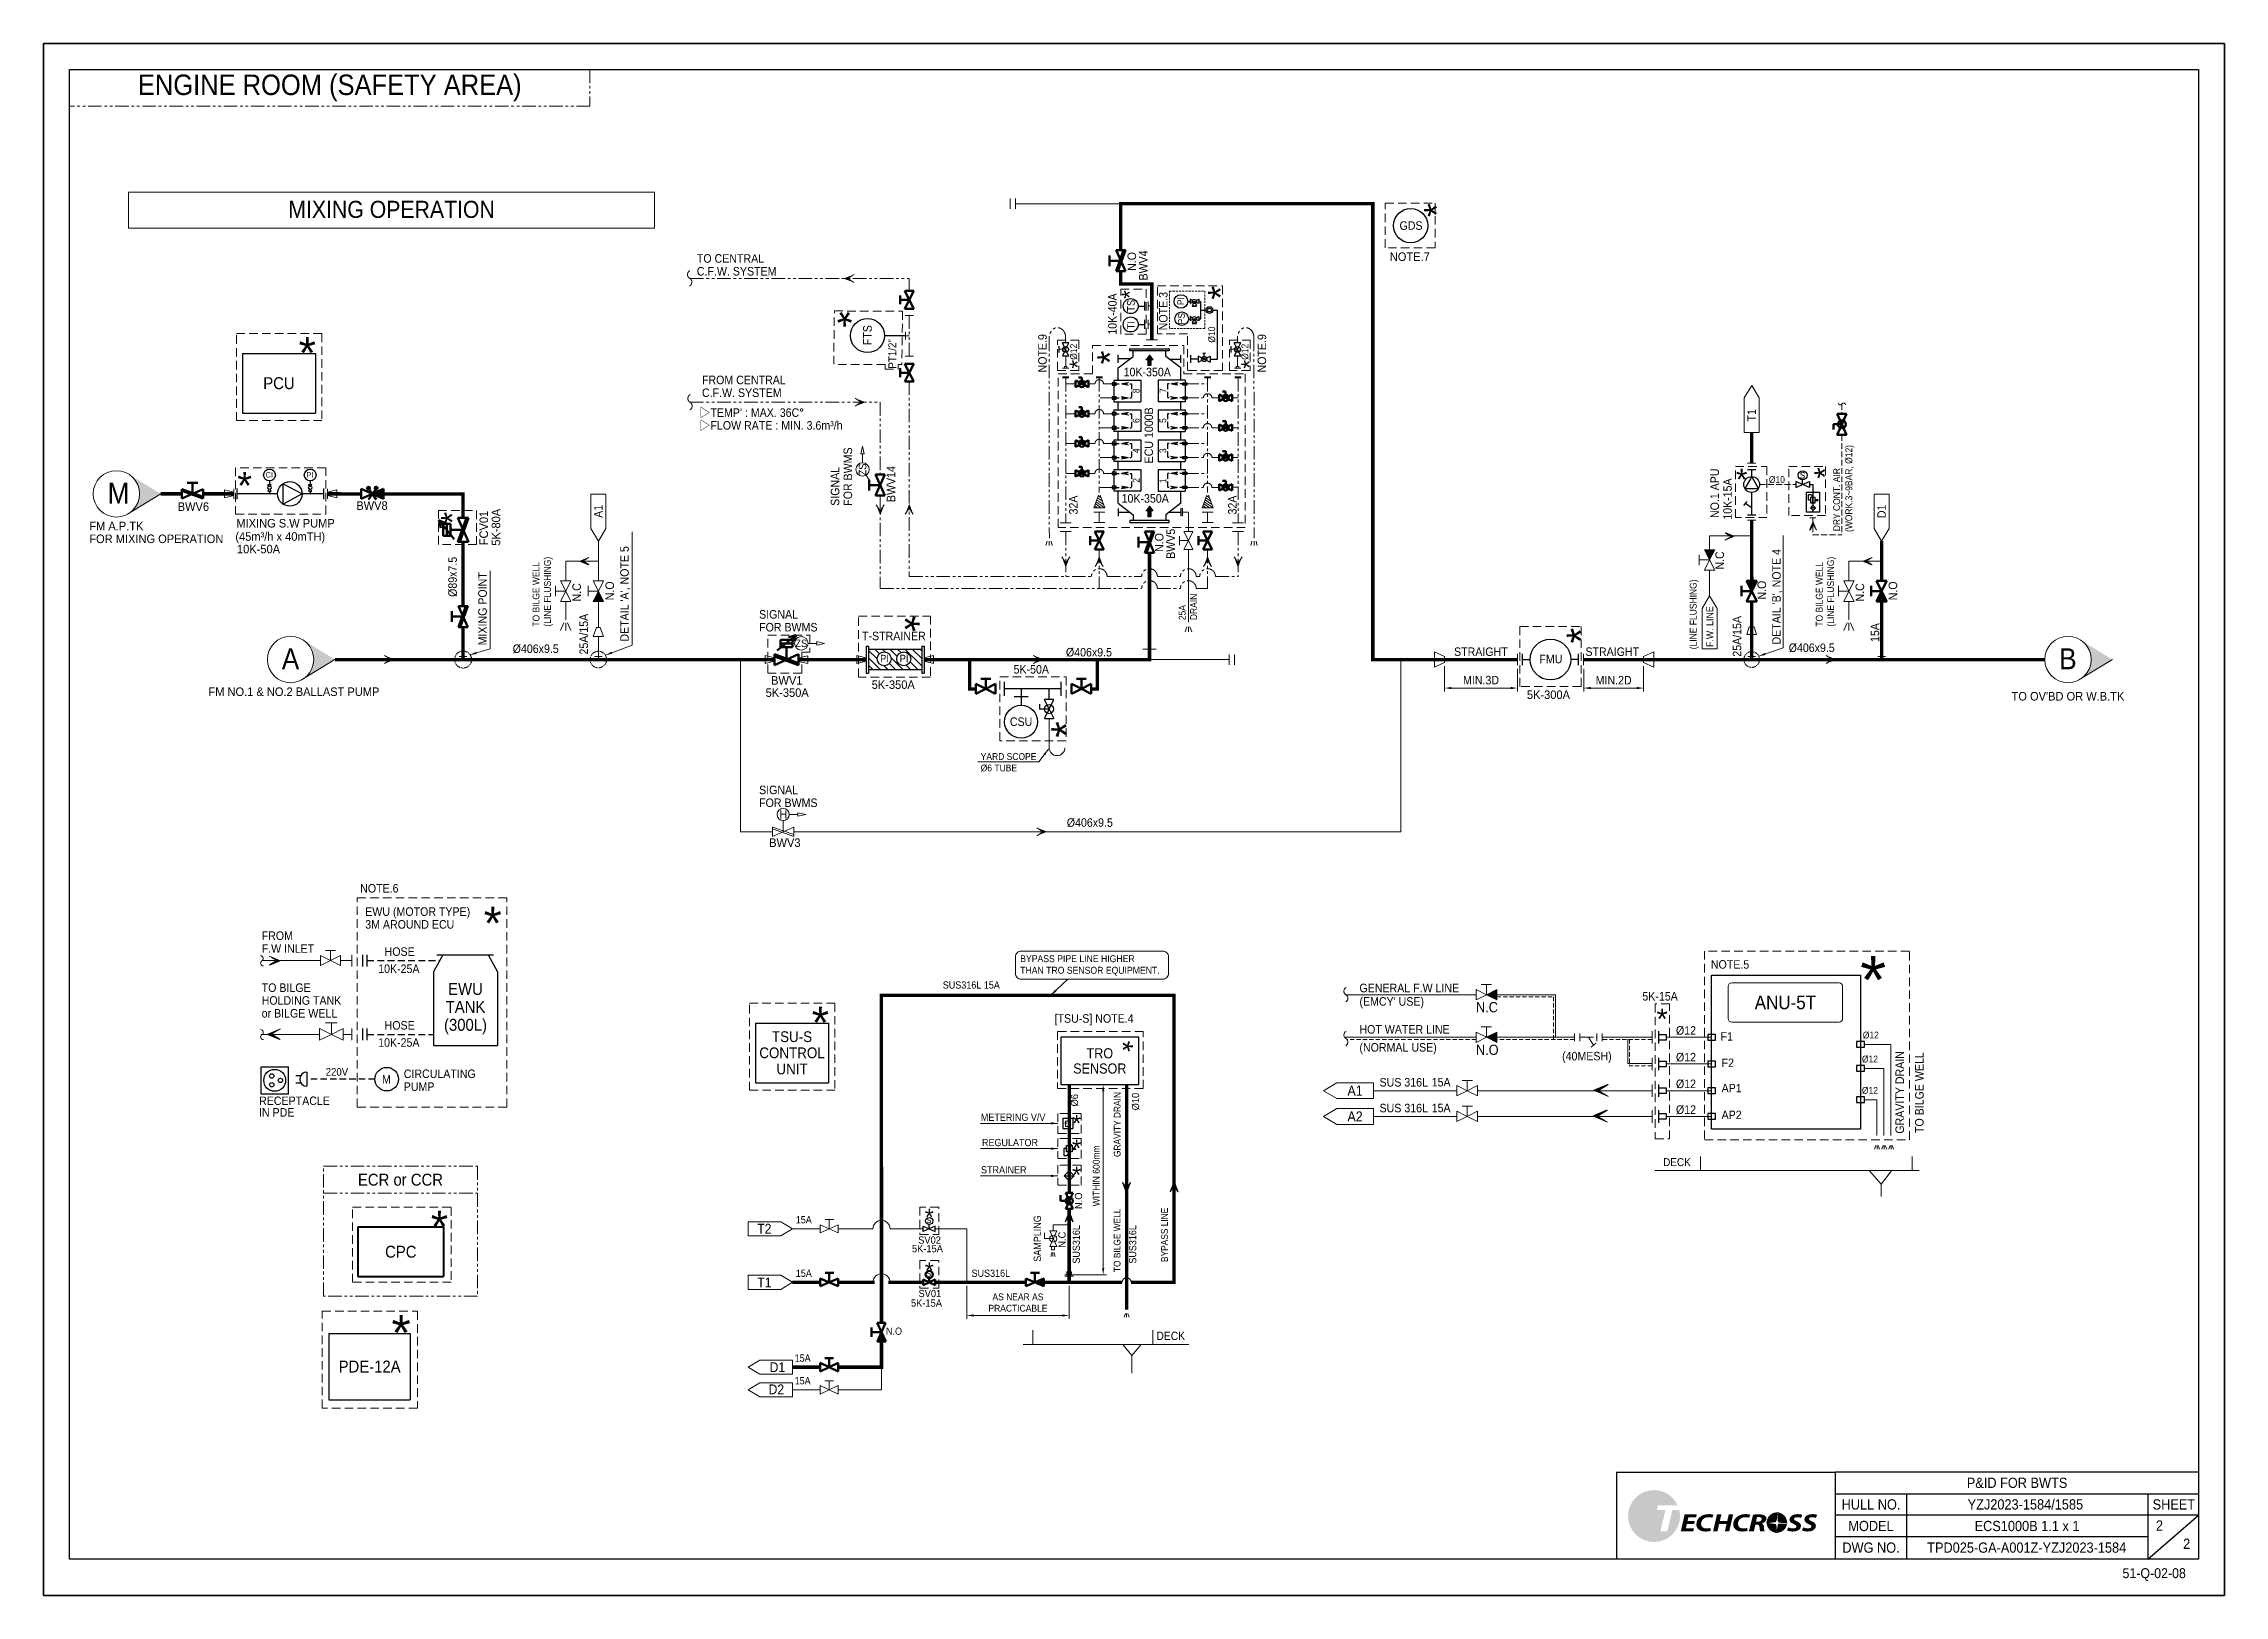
# Model space of a CAD drawing. Extents: x -553847 to 4496999, y 514150 to 878882.
# Drawn here: x 4364381 to 4428190, y 617915 to 663343 of the extents above; entities that cross this region are included whole.
import ezdxf

# ---------------------------------------------------------------- set-up
doc = ezdxf.new("R2010")
doc.units = 0
doc.header["$LTSCALE"] = 25
doc.header["$MEASUREMENT"] = 0
doc.header["$PDMODE"] = 3
doc.header["$PDSIZE"] = -7
for name, pattern in [('_DASH', [0.6, 0.4, -0.2]), ('ACAD_ISO03W100', [30, 12, -18]), ('DASHED', [0.75, 0.5, -0.25]), ('DASHED2', [0.375, 0.25, -0.125]), ('Dashed_dotted', [9.714286, 6.857143, -1.428571, 0, -1.428571]), ('HIDDEN', [0.375, 0.25, -0.125]), ('PHANTOM', [63.5, 31.75, -6.35, 6.35, -6.35, 6.35, -6.35]), ('PHANTOM2', [31.75, 15.875, -3.175, 3.175, -3.175, 3.175, -3.175])]:
    doc.linetypes.add(name, pattern=pattern)
doc.layers.get('0').update_dxf_attribs({"linetype": 'CONTINUOUS', "lineweight": 9})
doc.layers.get('DEFPOINTS').update_dxf_attribs({"linetype": 'CONTINUOUS'})
doc.layers.add('0.1 Defpoints', color=7, linetype='CONTINUOUS', plot=False)
doc.layers.add('0.2 Dwg sheet', color=7, linetype='CONTINUOUS')
doc.layers.add('0.3 Text', color=7, linetype='CONTINUOUS')
for name, color, linetype, lineweight in [('0.4 Maker scope box', 3, 'HIDDEN', 9), ('0.5 Dim', 1, 'CONTINUOUS', 9), ('1.1 Y_Pipe', 7, 'CONTINUOUS', 13), ('1.10 Air line', 253, 'PHANTOM', 9), ('1.4 M_Pipe', 7, 'CONTINUOUS', 25), ('1.5 M_Equip', 4, 'CONTINUOUS', 30), ('1.6 M_Cable', 2, 'CONTINUOUS', 25), ('1.7 Signal', 6, 'ZIGZAG', 9), ('1.8 PRU Cooling', 253, 'PHANTOM', 9), ('1.9 Arrow', 1, 'CONTINUOUS', 9), ('measure', 1, 'CONTINUOUS', 15), ('외형선', 7, 'CONTINUOUS', 18)]:
    doc.layers.add(name, color=color, linetype=linetype, lineweight=lineweight)
doc.layers.add('2.1 Valve open', color=7, linetype='CONTINUOUS', lineweight=50, true_color=0x1b21e4)
doc.layers.add('2.2 Ballast water line', color=7, linetype='CONTINUOUS', true_color=0x1b21e4)
doc.layers.add('2.3 TSU sampling line', color=7, linetype='DASHED2', true_color=0xf4541a)
doc.styles.add('ARIAL', font='arial.ttf')
doc.styles.get("Standard").update_dxf_attribs({"font": '', "width": 0.95, "height": 250})
doc.styles.get('Standard').set_extended_font_data('Gulim')
doc.linetypes.add('ZIGZAG', pattern='A,0.0001,-0.2,[131,ltypeshp.shx,S=0.2,R=0,X=-0.2,Y=0],-0.4,[131,ltypeshp.shx,S=0.2,R=180,X=0.2,Y=0],-0.2', length=0.8001)
doc.dimstyles.new('TC50', dxfattribs={"dimtxt": 250, "dimasz": 200, "dimexe": 100, "dimexo": 100, "dimgap": 100, "dimtad": 1, "dimtoh": 1, "dimdec": 0, "dimrnd": 0.0005, "dimzin": 9, "dimdsep": 46, "dimtxsty": 'Standard', "dimcen": -3.5, "dimclrd": 1, "dimclre": 1, "dimazin": 2, "dimtfac": 0.6, "dimtdec": 0, "dimtmove": 0, "dimatfit": 3, "dimfxl": 4, "dimtolj": 1, "dimlwd": 15, "dimlwe": 15, "dimarcsym": 0})
pattern_1 = [(13.885806738, (4366117.364324, 582879.683268), (-0.00395095011, 0.015982025189), [])]

msp = doc.modelspace()

# ---------------------------------------------------------------- texts
at = {"layer": '0.3 Text', "linetype": 'Continuous'}
for s, height, width, p in [('BWV4', 250, 0.95, (4396681.1, 656408.8)), ('N.O', 250, 0.95, (4396346.1, 656688.8)), ('10K-40A', 250, 0.95, (4395779.5, 654820.5)), ('(WORK.3~9BAR, Ø12)', 200, 0.95, (4417301.1, 649044.2)), ('NO.1 APU', 250, 0.95, (4413401.6, 649453.9)), ('DRY CONT. AIR ', 200, 0.95, (4416944.6, 649065.9)), ('10K-15A', 250, 0.95, (4413777.1, 649404.1)), ('BWV5', 250, 0.95, (4397486, 648259.8)), ('F.W. LINE', 200, 0.99, (4413233.8, 645677.6)), ('25A/15A', 250, 0.95, (4414054.1, 645395)), ('TO BILGE WELL', 250, 0.95, (4419390.6, 631451.3)), ('SUS316L', 212, 0.95, (4394702.3, 627627.5)), ('SUS316L', 212, 0.95, (4396351.7, 627627.5))]:
    msp.add_text(s, height=height, rotation=90, dxfattribs=dict(at, width=width)).set_placement(p)
at = {"layer": '0.3 Text', "color": 3, "linetype": 'Continuous'}
for s, width, p in [('NOTE.7', 0.99, (4403770.7, 656978.9)), ('NOTE.6', 0.95, (4373643.3, 638490.1, 0)), ('NOTE.5', 0.95, (4413165.1, 636260.7)), ('[TSU-S] NOTE.4', 0.95, (4393960.8, 634678.9))]:
    msp.add_text(s, height=250, dxfattribs=dict(at, width=width)).set_placement(p)
at = {"layer": '0.3 Text', "color": 3, "linetype": 'Continuous', "width": 0.95}
for s, p in [('NOTE.3', (4397265.7, 654949.7)), ('NOTE.9', (4393732.5, 653715.6)), ('NOTE.9', (4400151.6, 653715.6))]:
    msp.add_text(s, height=250, rotation=90, dxfattribs=at).set_placement(p)
at = {"layer": '0.3 Text'}
for s, height, rotation, width, p in [('Ø10', 200, 90, 0.95, (4398660.3, 654587.4)), ('PT1/2"', 230.47, 90, 0.95, (4389327.8, 653825.6, 0)), ('Ø12', 200, 90, 0.95, (4394618.3, 654086.7)), ('Ø12', 200, 90, 0.95, (4399629.4, 654086.7)), ('BWV14', 250, 90, 0.95, (4389301.5, 649921.7)), ('s', 248.9, 0.00724, 0.95, (4415768.9, 650610.4)), ('FCV01', 250, 90, 0.99, (4377384.7, 648658)), ('5K-80A', 250, 90, 0.99, (4377742, 648643.6)), ('Ø89x7.5', 250, 90, 0.95, (4376471.8, 647144.8)), ('N.C', 250, 90, 0.95, (4413546.9, 647945.7)), ('N.C', 250, 90, 0.95, (4380103.1, 647011.4)), ('N.C', 250, 90, 0.95, (4417649.1, 647011.4)), ('25A/15A', 250, 90, 0.95, (4380310.6, 645459.3)), ('15A', 250, 90, 0.95, (4418091, 645825)), ('GRAVITY DRAIN', 250, 90, 0.95, (4418815.8, 631432.6)), ('Ø6', 212, 90, 0.98, (4394648.8, 632229.1)), ('Ø10', 212, 90, 0.98, (4396435.8, 632113.6)), ('N.O', 212, 90, 0.98, (4394767.1, 629226.3)), ('N.C', 212, 90, 0.98, (4394285.1, 628092.9, 0))]:
    msp.add_text(s, height=height, rotation=rotation, dxfattribs=dict(at, width=width)).set_placement(p)
at = {"layer": '0.3 Text', "linetype": 'Continuous'}
for s, height, width, p in [('10K-350A', 250, 0.95, (4395982.4, 653603.6)), ('10K-350A', 250, 0.95, (4395922.4, 649903.3)), ('5K-50A', 250, 0.95, (4392761.7, 644899.5)), ('5K-300A', 250, 0.99, (4407782, 644156.7)), ('SUS316L 15A', 212, 0.95, (4390690.3, 635678)), ('METERING V/V', 212, 0.95, (4391804.6, 631806, 0)), ('REGULATOR', 212, 0.95, (4391836.7, 631066.3, 0)), ('STRAINER', 212, 0.95, (4391810.5, 630268)), ('SUS316L', 212, 0.95, (4391532.9, 627240))]:
    msp.add_text(s, height=height, dxfattribs=dict(at, width=width)).set_placement(p)
at = {"layer": '0.3 Text'}
for s, height, width, p in [('Ø10', 200, 0.95, (4414861.4, 650479, -934.9)), ('BWV6', 250, 0.99, (4368304.8, 649662.6)), ('BWV8', 250, 0.99, (4373530.4, 649693.7)), ('FM A.P.TK', 250, 0.99, (4365718.7, 649094.9)), ('FOR MIXING OPERATION', 250, 0.99, (4365718.7, 648720.5)), ('(45m³/h x 40mTH)', 250, 0.99, (4369991.4, 648788.4)), ('MIXING S.W PUMP', 250, 0.99, (4370021.2, 649176.7)), ('10K-50A', 250, 0.99, (4370039.1, 648420.1)), ('Ø406x9.5', 250, 0.95, (4378106.1, 645503.3)), ('Ø406x9.5', 250, 0.95, (4415441.5, 645531.3)), ('Ø406x9.5', 250, 0.95, (4394293.8, 645401.3)), ('STRAIGHT', 250, 0.95, (4405650.6, 645416)), ('STRAIGHT', 250, 0.95, (4409494.2, 645416)), ('FM NO.1 & NO.2 BALLAST PUMP', 250, 0.99, (4369204.5, 644244.7)), ('5K-350A', 250, 0.99, (4385507.8, 644219)), ('BWV1', 250, 0.99, (4385667.2, 644574.9)), ('5K-350A', 250, 0.99, (4388611.7, 644451.7)), ("TO OV'BD OR W.B.TK", 250, 0.99, (4421963.2, 644111.8)), ('Ø406x9.5', 250, 0.95, (4394319.4, 640415.3)), ('BWV3', 250, 0.99, (4385611.5, 639824.9)), ('GENERAL F.W LINE', 250, 0.95, (4402882.2, 635572.3)), ('5K-15A', 250, 0.95, (4411160.5, 635328.7)), ("(EMCY' USE)", 250, 0.95, (4402882.2, 635177.9)), ('N.C', 300, 0.95, (4406291, 634984.5)), ('HOT WATER LINE', 250, 0.95, (4402882.2, 634360.3)), ('Ø12', 250, 0.95, (4412142.8, 634328.2)), ('F1', 250, 0.95, (4413450, 634151.9)), ('Ø12', 200, 0.95, (4417609.5, 634219.1)), ('(NORMAL USE)', 250, 0.95, (4402882.2, 633833.9)), ('N.O', 300, 0.95, (4406291, 633737.7)), ('(40MESH)', 250, 0.95, (4408811.9, 633577.2)), ('Ø12', 250, 0.95, (4412142.8, 633546.8)), ('F2', 250, 0.95, (4413478.2, 633378.9)), ('Ø12', 200, 0.95, (4417584.4, 633516.5)), ('SUS 316L', 250, 0.95, (4403470.7, 632811.2)), ('15A', 250, 0.95, (4404996.9, 632814.4)), ('Ø12', 250, 0.95, (4412142.8, 632765.4)), ('AP1', 250, 0.95, (4413478.2, 632639.9)), ('Ø12', 200, 0.95, (4417584.4, 632599.6)), ('SUS 316L', 250, 0.95, (4403470.7, 632057.1)), ('15A', 250, 0.95, (4404996.9, 632060.3)), ('Ø12', 250, 0.95, (4412142.8, 632011.3)), ('AP2', 250, 0.95, (4413478.2, 631856.4)), ('DECK', 233.66, 0.95, (4411768.9, 630481.7)), ('5K-15A', 212, 0.98, (4389788, 627959.6)), ('SV02', 212, 0.98, (4389971.2, 628211.7)), ('SV01', 212, 0.98, (4389980.1, 626646.2)), ('5K-15A', 212, 0.98, (4389760.4, 626368.1)), ('N.O', 212, 0.95, (4389029.4, 625543.7)), ('DECK', 242.89, 0.95, (4396940.2, 625391.1))]:
    msp.add_text(s, height=height, dxfattribs=dict(at, width=width)).set_placement(p)
at = {"layer": '0.3 Text', "color": 0, "linetype": 'Continuous', "width": 0.95}
for s, height, p in [('HOSE', 250, (4374359, 636637.4)), ('10K-25A', 250, (4374170.4, 636134.1)), ('HOSE', 250, (4374359, 634479)), ('10K-25A', 250, (4374170.4, 633975.7)), ('220V', 225.36, (4372636, 633129.7)), ('M', 250, (4374282.3, 632899.7)), ('RECEPTACLE', 250, (4370686.6, 632269.2)), ('IN PDE ', 250, (4370683.2, 631929.7))]:
    msp.add_text(s, height=height, dxfattribs=at).set_placement(p)
at = {"layer": '0.3 Text', "lineweight": -3, "width": 0.95}
for s, p in [('GRAVITY DRAIN', (4395891.1, 630748.2)), ('TO BILGE WELL', (4395890.3, 627379.8)), ('BYPASS LINE', (4397276.9, 627675.1, -3249.4))]:
    msp.add_text(s, height=196.558, rotation=90, dxfattribs=at).set_placement(p)
at = {"layer": '0.3 Text', "color": 0, "width": 0.95}
for s, p in [('T2', (4385262.4, 628506.5)), ('T1', (4385262.5, 626932.9)), ('D1', (4385624.4, 624452.6)), ('D2', (4385593.7, 623803.4))]:
    msp.add_text(s, height=286.45, dxfattribs=at).set_placement(p)
at = {"layer": '0.3 Text', "linetype": 'ByBlock', "width": 0.95}
for p in [(4386389.2, 628805.8), (4386389.2, 627239.7), (4386355.3, 624756.2), (4386355.3, 624093)]:
    msp.add_text('15A', height=212, dxfattribs=at).set_placement(p)
at = {"layer": '0.3 Text', "color": 4, "linetype": 'Continuous', "width": 0.95}
for p in [(4426187.6, 619810.1), (4426983.4, 619277.6)]:
    msp.add_text('2', height=300, dxfattribs=at).set_placement(p)
at = {"layer": '0.3 Text', "attachment_point": 5, "line_spacing_factor": 0.9}
for s, insert, char_height, width in [('\\pxqc;ENGINE ROOM (SAFETY AREA)', (4372753.9, 662046), 600, 15226.206), ('\\pxqc;PCU', (4371267.1, 653399.5), 350, 2142.819), ('\\pxqc;ZS', (4386549.5, 645783.8), 220, 219.124), ('\\pxqc;EWU \\PTANK\\P(300L)', (4376725.6, 635090.7), 350, 3911.813), ('\\pxqc;ANU-5T', (4415345.5, 635271.3), 400, 3138.587), ('\\pxqc;TSU-S\\PCONTROL \\PUNIT', (4386279.7, 633796.7), 315, 1928.537), ('TRO SENSOR', (4395285.6, 633560.2), 296.8, 2276.924), ('\\pxqc;A1', (4402753.7, 632690.5), 292.8, 1073.069), ('\\pxqc;A2', (4402753.7, 631936.4), 292.8, 1073.069), ('\\pxqc;ECR or CCR', (4374822.8, 630081.9), 350, 3911.813), ('\\pxqc;CPC ', (4374832.5, 627973.5), 350, 3911.813), ('\\pxqc;PDE-12A', (4373920.1, 624614.9), 350, 3911.813)]:
    msp.add_mtext(s, dxfattribs=dict(at, insert=insert, char_height=char_height, width=width))
at = {"layer": '0.3 Text', "linetype": 'ByBlock', "insert": (4404391.5, 658014.2), "char_height": 250, "width": 1625.22, "attachment_point": 5, "line_spacing_factor": 0.9}
msp.add_mtext('\\pxqc;GDS', dxfattribs=at)
at = {"layer": '0.3 Text', "linetype": 'Continuous', "char_height": 250, "attachment_point": 5, "line_spacing_factor": 0.9}
for s, insert in [('\\pxql;TO CENTRAL \\PC.F.W. SYSTEM', (4386739.9, 656863.3, 0)), ('\\pxql;FROM CENTRAL \\PC.F.W. SYSTEM', (4386889.9, 653307.6, 0))]:
    msp.add_mtext_dynamic_manual_height_columns(s, width=6489.913, gutter_width=1000, heights=[0], dxfattribs=dict(at, insert=insert))
at = {"layer": '0.3 Text', "rotation": 90}
for s, insert, char_height, attachment_point in [('TS', (4396196.2, 655667.6), 220, 5), ('PI', (4397651.6, 655802.6), 198, 5), ('PS', (4397674.1, 655288.9), 198, 5), ('TI', (4396196.2, 655098.6), 220, 5), ("DETAIL 'A', NOTE 5", (4381252.8, 645836.6), 250, 1), ('MIXING POINT', (4377098.7, 645727), 250, 1), ('N.O', (4380820.1, 647045.9), 250, 1), ('N.O', (4414530.3, 647067.2), 250, 1), ('N.O', (4418366.1, 647045.9), 250, 1), ('SAMPLING', (4393351.7, 627682.7, 0), 212, 1)]:
    msp.add_mtext(s, dxfattribs=dict(at, insert=insert, char_height=char_height, attachment_point=attachment_point))
at = {"layer": '0.3 Text', "linetype": 'Continuous', "char_height": 250, "attachment_point": 5, "rotation": 90, "line_spacing_factor": 0.9}
for s, insert, width in [('\\pxqc;FTS ', (4388487.6, 654807.3, 0), 1301.802), ('ECU 1000B ', (4396721.1, 651873.7), 3249.86), ('32A', (4394514, 649834.8), 1037.003), ('32A', (4399164.9, 649834.8), 1037.003), ('N.O', (4397024.1, 648737.4), 1301.802)]:
    msp.add_mtext(s, dxfattribs=dict(at, insert=insert, width=width))
at = {"layer": '0.3 Text', "attachment_point": 5, "rotation": 90, "line_spacing_factor": 0.9}
for s, insert, char_height, width in [('\\pxqc;8', (4396349.1, 653178.5), 200, 631.105), ('\\pxqc;7', (4397131.9, 653185.2), 200, 631.105), ('\\pxqc;6', (4396349.1, 652304.4), 200, 631.105), ('\\pxqc;5', (4397131.8, 652305.1), 200, 631.105), ('\\pxqc;ZS', (4388344.1, 650875.2, 0), 220, 219.124), ('\\pxqc;4', (4396348.9, 651423), 200, 631.105), ('\\pxqc;3', (4397131.7, 651424.3), 200, 631.105), ('\\pxqc;2', (4396346.8, 650557.2), 200, 631.105), ('\\pxqc;1', (4397131.7, 650543.9), 200, 631.105)]:
    msp.add_mtext(s, dxfattribs=dict(at, insert=insert, char_height=char_height, width=width))
at = {"layer": '0.3 Text', "linetype": 'Continuous', "char_height": 250, "attachment_point": 5, "line_spacing_factor": 0.9}
for s, insert, width in [("\\pxql;▷TEMP' : MAX. 36C{\\fISOCPEUR|b0|i0|c0|p34;%%D\\P}▷FLOW RATE : MIN. 3.6m³/h", (4386813.9, 652337, 0), 6489.913), ('\\pxql;\\PT-STRAINER', (4388978.4, 646186.7), 1301.802), ('\\pxqc;FMU', (4408483.7, 645325.6), 1301.802), ('\\pxqc;CSU ', (4392982.2, 643490.4), 1301.802)]:
    msp.add_mtext(s, dxfattribs=dict(at, insert=insert, width=width))
at = {"layer": '0.3 Text', "rotation": 90}
for s, insert, char_height, width, attachment_point in [('\\pxqc;T1', (4414359, 652463.8), 250, 1009.722, 5), ('\\pxqc;A1', (4380612.9, 649649.2), 250, 1009.722, 5), ('\\pxqc;D1', (4418159, 649649.2), 250, 1009.722, 5), ('\\pxql;(LINE FLUSHING)', (4412547.7, 645611.9), 200, 3714.7, 1)]:
    msp.add_mtext(s, dxfattribs=dict(at, insert=insert, char_height=char_height, width=width, attachment_point=attachment_point))
at = {"layer": '0.3 Text', "color": 3, "insert": (4387726.8, 651357.7, 0), "char_height": 250, "width": 3089.316, "attachment_point": 5, "rotation": 90, "line_spacing_factor": 0.9}
msp.add_mtext('\\pxql;SIGNAL\\PFOR BWMS', dxfattribs=at)
at = {"layer": '0.3 Text', "attachment_point": 5}
for s, insert, char_height in [('CI', (4370983.8, 650718), 158.4), ('PI', (4372174.7, 650718.1), 158.4), ('PI', (4388985.9, 645339.7), 220), ('PI', (4389557.9, 645339.7), 220)]:
    msp.add_mtext(s, dxfattribs=dict(at, insert=insert, char_height=char_height))
at = {"layer": '0.3 Text', "char_height": 200, "attachment_point": 1, "rotation": 90}
for s, insert in [('TO BILGE WELL\\P(LINE FLUSHING)', (4378689.3, 646275.5)), ('TO BILGE WELL\\P(LINE FLUSHING)', (4416235.4, 646275.5)), ('25A\\PDRAIN', (4397594.9, 646464.6))]:
    msp.add_mtext_dynamic_manual_height_columns(s, width=3714.7, gutter_width=1000, heights=[0], dxfattribs=dict(at, insert=insert))
at = {"layer": '0.3 Text', "color": 0, "insert": (4414959.2, 645752), "char_height": 250, "attachment_point": 1, "rotation": 90}
msp.add_mtext("DETAIL 'B', NOTE 4", dxfattribs=at)
at = {"layer": '0.3 Text', "color": 3, "char_height": 250, "width": 3089.316, "attachment_point": 5, "line_spacing_factor": 0.9}
for insert in [(4386861, 646443.8), (4386861, 641305.2)]:
    msp.add_mtext('\\pxql;SIGNAL\\PFOR BWMS', dxfattribs=dict(at, insert=insert))
at = {"layer": '0.3 Text', "insert": (4391799.9, 642571.3), "char_height": 200, "attachment_point": 1}
msp.add_mtext_dynamic_manual_height_columns('YARD SCOPE\\PØ6 TUBE', width=1700.006, gutter_width=1000, heights=[0], dxfattribs=at)
at = {"layer": '0.3 Text', "color": 0, "insert": (4375866.5, 637743.6), "char_height": 250, "width": 4149.699, "attachment_point": 5, "line_spacing_factor": 0.9}
msp.add_mtext('\\pxql;EWU (MOTOR TYPE)\\P3M AROUND ECU ', dxfattribs=at)
at = {"layer": '0.3 Text', "color": 0, "linetype": 'Continuous', "char_height": 250, "attachment_point": 5, "line_spacing_factor": 0.9}
for s, insert, width in [('\\pxql;FROM \\PF.W INLET', (4371767.5, 637039.7), 2010.831), ('\\pxql;TO BILGE HOLDING TANK or BILGE WELL', (4372047.8, 635329.2), 2571.508), ('\\pxql;CIRCULATING\\PPUMP', (4376204.3, 632995.2), 2571.508)]:
    msp.add_mtext(s, dxfattribs=dict(at, insert=insert, width=width))
at = {"layer": '0.3 Text', "linetype": 'Continuous', "ltscale": 30, "insert": (4397912.9, 636656.5), "char_height": 203.817, "width": 4957.647, "attachment_point": 3}
msp.add_mtext('\\pxql;BYPASS PIPE LINE HIGHER \\PTHAN TRO SENSOR EQUIPMENT.', dxfattribs=at)
at = {"layer": '0.3 Text', "color": 4, "char_height": 300, "attachment_point": 5}
for s, insert, width in [('\\A1;\\pxqc;P&ID FOR BWTS', (4422124.2, 621208.8), 10618.125), ('\\A1;YZJ2023-1584/1585', (4422367.2, 620577.5), 6962.578), ('\\pxqc;ECS1000B 1.1 x 1', (4422415.9, 619944.4), 7060), ('\\A1;TPD025-GA-A001Z-YZJ2023-1584', (4422405.9, 619312.3), 7039.897)]:
    msp.add_mtext(s, dxfattribs=dict(at, insert=insert, width=width))
at = {"layer": '0.3 Text', "insert": (4417850.5, 620576.6), "char_height": 300, "width": 2070.807, "attachment_point": 5}
msp.add_mtext('HULL NO.', dxfattribs=at)
at = {"layer": '0.4 Maker scope box', "linetype": 'DASHED', "lineweight": 15, "ltscale": 20, "style": 'ARIAL'}
for height, rotation, p in [(739.2, 90, (4405513.6, 658264.8)), (475.2, 90, (4396397.6, 655867.9)), (739.2, 90, (4399190.3, 655846.8)), (475.2, 90, (4394875.9, 653826.7)), (739.2, 90, (4395951.4, 653954)), (475.2, 90, (4399904.4, 653826.7)), (880, 270, (4389138.2, 646596.3)), (594, 270, (4395658.1, 634151))]:
    msp.add_text('*', height=height, rotation=rotation, dxfattribs=at).set_placement(p)
at = {"layer": '0.4 Maker scope box', "style": 'ARIAL'}
for height, rotation, p in [(844.8, 180, (4388049.5, 655900.7, 0)), (616, 90.164448, (4416811.3, 650605.9)), (844.8, 90, (4409785.6, 645782.9)), (880, 90, (4394750.2, 643024))]:
    msp.add_text('*', height=height, rotation=rotation, dxfattribs=at).set_placement(p)
at = {"layer": '0.4 Maker scope box', "linetype": 'DASHED', "lineweight": 15, "ltscale": 20, "style": 'ARIAL'}
for height, p in [(932.7, (4371842.5, 653822.9)), (932.7, (4386855.1, 634220.1)), (932.7, (4375708.3, 628244.3)), (1036.3, (4374559.5, 625085.4))]:
    msp.add_text('*', height=height, dxfattribs=at).set_placement(p)
at = {"layer": '0.4 Maker scope box', "style": 'ARIAL'}
for height, p in [(616, (4413897.7, 650278.9)), (800, (4370045.6, 650006)), (972, (4377258.2, 637108.2)), (1401.9, (4417531.8, 635234.8)), (607.5, (4411574.4, 634487.8)), (489.4, (4394473, 631493)), (489.4, (4394473, 630762.6)), (489.4, (4394473, 629981.2, 0)), (489.4, (4390162.7, 628743.8)), (489.4, (4390162.7, 627177.7))]:
    msp.add_text('*', height=height, dxfattribs=at).set_placement(p)
at = {"layer": '0.4 Maker scope box', "linetype": 'DASHED', "lineweight": 15, "ltscale": 20, "style": 'ARIAL', "text_generation_flag": 4}
msp.add_text('*', height=666.9, rotation=270, dxfattribs=at).set_placement((4376673.5, 649635.2))
at = {"layer": '1.1 Y_Pipe', "linetype": 'Continuous', "ltscale": 30, "width": 0.95}
for s, p in [('M', (4366254.3, 649877.7)), ('A', (4371351.8, 645027.5)), ('B', (4423358.7, 645027.5))]:
    msp.add_text(s, height=612.9, dxfattribs=at).set_placement(p)
at = {"layer": '1.1 Y_Pipe', "color": 255, "insert": (4386022.1, 640775.6), "char_height": 250, "width": 3464.914, "attachment_point": 5, "line_spacing_factor": 0.9}
msp.add_mtext('{\\C256;H}', dxfattribs=at)
at = {"layer": '1.5 M_Equip', "color": 4, "width": 0.95}
for p in [(4390224.5, 628814.8), (4390224.5, 627248.7)]:
    msp.add_text('s', height=212, dxfattribs=at).set_placement(p)
at = {"layer": '2.1 Valve open', "width": 0.95}
msp.add_text('s', height=212, dxfattribs=at).set_placement((4390224.5, 627248.7))
at = {"layer": '2.2 Ballast water line', "insert": (4374561.6, 658486.7), "char_height": 500, "width": 15390.85, "attachment_point": 5, "line_spacing_factor": 0.9}
msp.add_mtext('\\pxqc;MIXING OPERATION', dxfattribs=at)

# ---------------------------------------------------------------- blocks, each defined once
blk = doc.blocks.new('양식 51-Q-02-08')
at = {"layer": '0.1 Defpoints'}
blk.add_lwpolyline([(-2677005, 1033560), (-2613196, 1033560), (-2613196, 988132), (-2677005, 988132)], close=True, dxfattribs=at)
at = {"layer": '0.2 Dwg sheet'}
for p, q in [((-2630979, 991742), (-2624571, 991742)), ((-2630979, 991742), (-2630979, 989196)), ((-2624571, 989196), (-2624571, 991742)), ((-2613953, 991742), (-2624571, 991742)), ((-2624571, 991110), (-2613953, 991110)), ((-2622500, 991110), (-2622500, 989196)), ((-2615440, 991110), (-2615440, 989196)), ((-2613953, 990478), (-2624571, 990478)), ((-2615440, 989196), (-2613953, 990478)), ((-2615440, 989846), (-2624571, 989846))]:
    blk.add_line(p, q, dxfattribs=at)
blk.add_lwpolyline([(-2613953, 989196), (-2676245, 989196), (-2676245, 1032800), (-2613953, 1032800)], close=True, dxfattribs=at)
at = {"layer": '0.2 Dwg sheet', "insert": (-2623536, 989529), "char_height": 300, "width": 2070.81, "attachment_point": 5}
blk.add_mtext('DWG NO.', dxfattribs=at)
at = {"layer": '0.3 Text', "width": 0.95}
blk.add_text('51-Q-02-08', height=291.7, dxfattribs=at).set_placement((-2616177, 988637))
at = {"layer": '0.3 Text', "char_height": 300, "attachment_point": 5}
for s, insert, width in [('MODEL', (-2623536, 990162), 2070.81), ('\\A1;SHEET', (-2614674, 990794), 1532.09)]:
    blk.add_mtext(s, dxfattribs=dict(at, insert=insert, width=width))
blk = doc.blocks.new('*D225')
at = {"layer": '0.5 Dim', "color": 1, "linetype": 'ByBlock', "lineweight": 15, "ltscale": 30, "transparency": 16777216}
for p, q in [((4405374, 645121), (4405374, 644377)), ((4407304, 644477), (4405574, 644477)), ((4407504, 645044), (4407504, 644377))]:
    blk.add_line(p, q, dxfattribs=at)
at = {"layer": '0.5 Dim', "color": 1, "linetype": 'Continuous', "ltscale": 30, "transparency": 16777216}
for points in [[(4405574, 644510), (4405574, 644444), (4405374, 644477)], [(4407304, 644510), (4407304, 644444), (4407504, 644477)]]:
    blk.add_solid(points, dxfattribs=at)
at = {"layer": 'DEFPOINTS', "color": 0, "linetype": 'Continuous', "ltscale": 30, "transparency": 16777216}
for p in [(4405374, 645221), (4407504, 645144), (4405374, 644477)]:
    blk.add_point(p, dxfattribs=at)
at = {"layer": '0.5 Dim', "color": 0, "linetype": 'Continuous', "ltscale": 30, "transparency": 16777216, "insert": (4406439, 644707), "char_height": 250, "attachment_point": 5}
blk.add_mtext('\\A1;MIN.3D', dxfattribs=at)
blk = doc.blocks.new('*D226')
at = {"layer": '0.5 Dim', "color": 1, "linetype": 'ByBlock', "lineweight": 15, "ltscale": 30, "transparency": 16777216}
for p, q in [((4411197, 645121), (4411197, 644377)), ((4409443, 645044), (4409443, 644377)), ((4409643, 644477), (4410997, 644477))]:
    blk.add_line(p, q, dxfattribs=at)
at = {"layer": '0.5 Dim', "color": 1, "linetype": 'Continuous', "ltscale": 30, "transparency": 16777216}
for points in [[(4409643, 644510), (4409643, 644444), (4409443, 644477)], [(4410997, 644510), (4410997, 644444), (4411197, 644477)]]:
    blk.add_solid(points, dxfattribs=at)
at = {"layer": 'DEFPOINTS', "color": 0, "linetype": 'Continuous', "ltscale": 30, "transparency": 16777216}
for p in [(4409443, 645144), (4411197, 645221), (4411197, 644477)]:
    blk.add_point(p, dxfattribs=at)
at = {"layer": '0.5 Dim', "color": 0, "linetype": 'Continuous', "ltscale": 30, "transparency": 16777216, "insert": (4410320, 644707), "char_height": 250, "attachment_point": 5}
blk.add_mtext('\\A1;MIN.2D', dxfattribs=at)
blk = doc.blocks.new('*D227')
at = {"color": 1, "linetype": 'ByBlock', "lineweight": 15, "ltscale": 30, "transparency": 16777216}
for p, q in [((4391393, 626980), (4391393, 626009)), ((4394388, 626980), (4394388, 626009)), ((4394188, 626109), (4391593, 626109))]:
    blk.add_line(p, q, dxfattribs=at)
at = {"color": 1, "linetype": 'Continuous', "ltscale": 30, "transparency": 16777216}
for points in [[(4391593, 626142), (4391593, 626076), (4391393, 626109)], [(4394188, 626142), (4394188, 626076), (4394388, 626109)]]:
    blk.add_solid(points, dxfattribs=at)
at = {"layer": 'DEFPOINTS', "color": 0, "linetype": 'Continuous', "ltscale": 30, "transparency": 16777216}
for p in [(4391393, 627080), (4394388, 627080), (4391393, 626109)]:
    blk.add_point(p, dxfattribs=at)
at = {"color": 0, "linetype": 'Continuous', "ltscale": 30, "transparency": 16777216, "insert": (4392890, 626487), "char_height": 250, "attachment_point": 5}
blk.add_mtext('\\A1;{\\H0.8x;AS NEAR AS  \\PPRACTICABLE}', dxfattribs=at)
blk = doc.blocks.new('*D228')
at = {"color": 1, "linetype": 'ByBlock', "lineweight": 15, "ltscale": 30, "transparency": 16777216}
for p, q in [((4395385, 627502), (4395385, 632667)), ((4395485, 632867), (4395485, 632867))]:
    blk.add_line(p, q, dxfattribs=at)
at = {"color": 1, "linetype": 'Continuous', "ltscale": 30, "transparency": 16777216}
for points in [[(4395351, 632667), (4395418, 632667), (4395385, 632867)], [(4395351, 627502), (4395418, 627502), (4395385, 627302)]]:
    blk.add_solid(points, dxfattribs=at)
at = {"layer": 'DEFPOINTS', "color": 0, "linetype": 'Continuous', "ltscale": 30, "transparency": 16777216}
for p in [(4395385, 632867), (4395385, 632867), (4395385, 627302)]:
    blk.add_point(p, dxfattribs=at)
at = {"color": 0, "linetype": 'Continuous', "ltscale": 30, "transparency": 16777216, "insert": (4395181, 630196), "char_height": 250, "attachment_point": 5, "rotation": 90}
blk.add_mtext('\\A1;{\\H0.8x;WITHIN 600mm}', dxfattribs=at)

# ---------------------------------------------------------------- dimensions: what is measured, and where the dimension line sits
at = {"color": 1, "linetype": 'Continuous', "ltscale": 30}
dim = msp.add_linear_dim(base=(4395384.7, 632867), p1=(4395384.7, 627302.4), p2=(4395384.7, 632867), angle=90, text='{\\H0.8x;WITHIN 600mm}', dimstyle='TC50', override={"dimtxt": 200, "dimtoh": 0, "dimarcsym": 1}, dxfattribs=at)
dim.commit()
dim.dimension.update_dxf_attribs({"geometry": '*D228', "text_midpoint": (4395384.7, 630195.9), "dimtype": 160})
dim = msp.add_linear_dim(base=(4391393.1, 626108.9), p1=(4394387.6, 627079.9), p2=(4391393.1, 627079.9), text='{\\H0.8x;AS NEAR AS  \\PPRACTICABLE}', dimstyle='TC50', override={"dimtxt": 200, "dimtoh": 0, "dimarcsym": 1}, dxfattribs=at)
dim.commit()
dim.dimension.update_dxf_attribs({"geometry": '*D227', "text_midpoint": (4392890.3, 626108.9), "dimtype": 160})
at = {"layer": '0.5 Dim', "color": 0, "linetype": 'Continuous', "ltscale": 30}
for base, p1, p2, text, picture, middle in [((4405373.7, 644477.2), (4407503.7, 645144.1), (4405373.7, 645221.2), 'MIN.3D', '*D225', (4406438.7, 644707)), ((4411196.8, 644477.2), (4409442.7, 645144.1), (4411196.8, 645221.2), 'MIN.2D', '*D226', (4410319.8, 644707))]:
    dim = msp.add_linear_dim(base=base, p1=p1, p2=p2, text=text, dimstyle='TC50', override={"dimtoh": 0, "dimarcsym": 1}, dxfattribs=at)
    dim.commit()
    dim.dimension.update_dxf_attribs({"geometry": picture, "text_midpoint": middle})

# ---------------------------------------------------------------- hatches: boundary and pattern name
at = {"layer": '0.2 Dwg sheet', "lineweight": 0}
h = msp.add_hatch(color=256, dxfattribs=at)
h.dxf.hatch_style = 2
edge = h.paths.add_edge_path()
edge.add_spline(control_points=[(4412038.3, 620410.2), (4412038.3, 620410.2), (4411891.2, 619793.5), (4411891.2, 619793.5), (4411891.2, 619793.5), (4411687.4, 619793.5), (4411687.4, 619793.5), (4411687.4, 619793.5), (4411834.6, 620410.2), (4411834.6, 620410.2), (4411834.6, 620410.2), (4411582.7, 620410.2), (4411582.7, 620410.2), (4411582.7, 620410.2), (4411618.1, 620552), (4411618.1, 620552), (4411618.1, 620552), (4412193.4, 620552), (4412193.4, 620552), (4412073.7, 620814.6), (4411809.1, 620997.2), (4411501.7, 620997.2), (4411081.9, 620997.2), (4410741.6, 620656.9), (4410741.6, 620237.1), (4410741.6, 619817.3), (4411081.9, 619477), (4411501.7, 619477), (4411921.5, 619477), (4412261.7, 619817.3), (4412261.7, 620237.1), (4412261.7, 620296.7), (4412254.7, 620354.6), (4412241.7, 620410.2), (4412241.7, 620410.2), (4412038.3, 620410.2), (4412038.3, 620410.2)], knot_values=[0, 0, 0, 0, 1, 1, 1, 2, 2, 2, 3, 3, 3, 4, 4, 4, 5, 5, 5, 6, 6, 6, 7, 7, 7, 8, 8, 8, 9, 9, 9, 10, 10, 10, 11, 11, 11, 12, 12, 12, 12], degree=3, periodic=0)
h = msp.add_hatch(color=256, dxfattribs=at)
h.dxf.hatch_style = 2
h.paths.add_polyline_path([(4412672.9, 620003.1), (4412461.1, 620003.1), (4412433.6, 619882.8), (4412672, 619882.8), (4412650.8, 619792.6), (4412284.6, 619792.6), (4412398.2, 620286.6), (4412751.9, 620286.6), (4412730.5, 620196.6), (4412505.4, 620196.6), (4412480.5, 620091.6), (4412694.2, 620091.6)])
h = msp.add_hatch(color=256, dxfattribs=at)
h.dxf.hatch_style = 2
edge = h.paths.add_edge_path()
edge.add_spline(control_points=[(4413161.4, 619805.8), (4413129.6, 619794.1), (4413076.3, 619784.6), (4413004.6, 619784.6), (4412845.9, 619784.6), (4412740.4, 619863.7), (4412740.4, 619994.3), (4412740.4, 620106.4), (4412800.7, 620192.8), (4412891.1, 620242.7), (4412953.2, 620277.8), (4413025.9, 620294.7), (4413110, 620294.7), (4413174.8, 620294.7), (4413223.5, 620282.3), (4413241.2, 620274.3), (4413241.2, 620274.3), (4413205.8, 620188.4), (4413205.8, 620188.4), (4413188.9, 620195.7), (4413149, 620204.5), (4413097.6, 620204.5), (4413046.2, 620204.5), (4412997.5, 620191.4), (4412961.2, 620166.4), (4412911.5, 620132), (4412878.7, 620075.5), (4412878.7, 620006.7), (4412878.7, 619927.5), (4412932.8, 619874.7), (4413037.4, 619874.7), (4413079.9, 619874.7), (4413121.6, 619880.5), (4413150.9, 619890.9), (4413150.9, 619890.9), (4413161.4, 619805.8), (4413161.4, 619805.8)], knot_values=[0, 0, 0, 0, 1, 1, 1, 2, 2, 2, 3, 3, 3, 4, 4, 4, 5, 5, 5, 6, 6, 6, 7, 7, 7, 8, 8, 8, 9, 9, 9, 10, 10, 10, 11, 11, 11, 12, 12, 12, 12], degree=3, periodic=0)
h = msp.add_hatch(color=256, dxfattribs=at)
h.dxf.hatch_style = 2
h.paths.add_polyline_path([(4413471.7, 620286.6), (4413427.4, 620094.7), (4413643.7, 620094.7), (4413688, 620286.6), (4413816.6, 620286.6), (4413703.1, 619792.6), (4413575.4, 619792.6), (4413622.4, 620000.8), (4413405.2, 620000.8), (4413358.2, 619792.6), (4413230.6, 619792.6), (4413344, 620286.6)])
h = msp.add_hatch(color=256, dxfattribs=at)
h.dxf.hatch_style = 2
edge = h.paths.add_edge_path()
edge.add_spline(control_points=[(4414239.6, 619805.8), (4414207.8, 619794.1), (4414154.5, 619784.6), (4414082.7, 619784.6), (4413924.1, 619784.6), (4413818.5, 619863.7), (4413818.5, 619994.3), (4413818.5, 620106.4), (4413878.8, 620192.8), (4413969.2, 620242.7), (4414031.4, 620277.8), (4414104, 620294.7), (4414188.3, 620294.7), (4414252.9, 620294.7), (4414301.7, 620282.3), (4414319.4, 620274.3), (4414319.4, 620274.3), (4414284, 620188.4), (4414284, 620188.4), (4414267.2, 620195.7), (4414227.2, 620204.5), (4414175.8, 620204.5), (4414124.3, 620204.5), (4414075.7, 620191.4), (4414039.3, 620166.4), (4413989.7, 620132), (4413956.8, 620075.5), (4413956.8, 620006.7), (4413956.8, 619927.5), (4414010.9, 619874.7), (4414115.5, 619874.7), (4414158.1, 619874.7), (4414199.7, 619880.5), (4414229, 619890.9), (4414229, 619890.9), (4414239.6, 619805.8), (4414239.6, 619805.8)], knot_values=[0, 0, 0, 0, 1, 1, 1, 2, 2, 2, 3, 3, 3, 4, 4, 4, 5, 5, 5, 6, 6, 6, 7, 7, 7, 8, 8, 8, 9, 9, 9, 10, 10, 10, 11, 11, 11, 12, 12, 12, 12], degree=3, periodic=0)
at = {"layer": '0.2 Dwg sheet', "linetype": 'Continuous', "lineweight": 0}
h = msp.add_hatch(color=256, dxfattribs=at)
h.paths.add_polyline_path([(4414790.7, 620185.5), (4414781.9, 620210.5), (4414746.6, 620249.1), (4414691.2, 620274.9), (4414621.1, 620287.1), (4414544.3, 620289.2), (4414472.5, 620285.7), (4414409.5, 620277.1), (4414297.9, 619793), (4414300.9, 619792.6), (4414423.7, 619792.6), (4414468, 619987.4), (4414514.4, 619987.4), (4414528.7, 619986.2), (4414553.4, 619978.7), (4414571.3, 619963.5), (4414583.3, 619938.1), (4414600.1, 619813.3), (4414603.9, 619797), (4414611, 619792.5), (4414736.8, 619792.5), (4414730.6, 619811.6), (4414725.3, 619840.4), (4414712, 619945), (4414705.4, 619971.4), (4414680.1, 620009.9), (4414656.9, 620023.7), (4414656.9, 620025.7), (4414670.7, 620029.7), (4414716.7, 620049), (4414753.2, 620075.3), (4414779.5, 620109.6), (4414791.8, 620151.6), (4414792.4, 620171.5)])
h.paths.add_polyline_path([(4414650.8, 620137.6, -0.1380365), (4414619.5, 620093.9, -0.1340355), (4414547.6, 620071), (4414485.5, 620071), (4414515.1, 620207.2), (4414578.1, 620207.2, -0.1816988), (4414637.9, 620187.5, -0.2969134)], flags=16)
at = {"layer": '0.2 Dwg sheet', "lineweight": 0}
h = msp.add_hatch(color=256, dxfattribs=at)
h.dxf.hatch_style = 2
edge = h.paths.add_edge_path()
edge.add_spline(control_points=[(4415121.2, 620344.5), (4415112.8, 620345.2), (4415104.3, 620345.8), (4415095.7, 620345.8), (4414994.8, 620345.8), (4414905.8, 620295.6), (4414851.8, 620219), (4414840.7, 620201.7), (4414830.8, 620183.2), (4414822.5, 620163.5), (4414810.5, 620134.7), (4414802.8, 620105.3), (4414798.6, 620076.1), (4414797.7, 620066.6), (4414797.2, 620057), (4414797.2, 620047.2), (4414797.2, 620046.7), (4414797.3, 620046.1), (4414797.3, 620045.5), (4414909.6, 620052.8), (4415040.5, 620065.6), (4415056.6, 620072.8), (4415077.5, 620082.2), (4415109.2, 620269.1), (4415121.2, 620344.5)], knot_values=[0, 0, 0, 0, 1, 1, 1, 2, 2, 2, 3, 3, 3, 4, 4, 4, 5, 5, 5, 6, 6, 6, 7, 7, 7, 8, 8, 8, 8], degree=3, periodic=0)
h = msp.add_hatch(color=256, dxfattribs=at)
h.dxf.hatch_style = 2
edge = h.paths.add_edge_path()
edge.add_spline(control_points=[(4415152.7, 620063.1), (4415168, 620052.9), (4415272.3, 620047), (4415394.1, 620043.5), (4415394.1, 620044.7), (4415394.3, 620046), (4415394.3, 620047.2), (4415394.3, 620193.8), (4415288.5, 620315.5), (4415149.2, 620340.8), (4415139.3, 620255.7), (4415123.1, 620082.6), (4415152.7, 620063.1)], knot_values=[0, 0, 0, 0, 1, 1, 1, 2, 2, 2, 3, 3, 3, 4, 4, 4, 4], degree=3, periodic=0)
h = msp.add_hatch(color=256, dxfattribs=at)
h.dxf.hatch_style = 2
edge = h.paths.add_edge_path()
edge.add_spline(control_points=[(4415432.7, 619907), (4415468.1, 619889.5), (4415517.7, 619875.4), (4415573.6, 619875.4), (4415622.4, 619875.4), (4415667.6, 619894.5), (4415667.6, 619932.6), (4415667.6, 619961.2), (4415641.9, 619978.8), (4415587, 620003.1), (4415524, 620030.9), (4415463.7, 620070.5), (4415463.7, 620134.2), (4415463.7, 620233.9), (4415568.2, 620294.7), (4415698.5, 620294.7), (4415770.3, 620294.7), (4415813, 620281.5), (4415838.5, 620270.5), (4415838.5, 620270.5), (4415798.7, 620182.7), (4415798.7, 620182.7), (4415779.3, 620191.4), (4415737.6, 620204.5), (4415687.9, 620203.8), (4415628.5, 620203.8), (4415597.5, 620179.6), (4415597.5, 620152.4), (4415597.5, 620123.1), (4415633.9, 620105.6), (4415684.4, 620082.2), (4415757.1, 620050.5), (4415802.3, 620010.3), (4415802.3, 619950.9), (4415802.3, 619841), (4415692.4, 619784.6), (4415560.3, 619784.6), (4415477.9, 619785.2), (4415417.6, 619802.8), (4415390.1, 619819.8), (4415390.1, 619819.8), (4415432.7, 619907), (4415432.7, 619907)], knot_values=[0, 0, 0, 0, 1, 1, 1, 2, 2, 2, 3, 3, 3, 4, 4, 4, 5, 5, 5, 6, 6, 6, 7, 7, 7, 8, 8, 8, 9, 9, 9, 10, 10, 10, 11, 11, 11, 12, 12, 12, 13, 13, 13, 14, 14, 14, 14], degree=3, periodic=0)
h = msp.add_hatch(color=256, dxfattribs=at)
h.dxf.hatch_style = 2
edge = h.paths.add_edge_path()
edge.add_spline(control_points=[(4415869.7, 619907), (4415905.2, 619889.5), (4415954.8, 619875.4), (4416010.6, 619875.4), (4416059.5, 619875.4), (4416104.7, 619894.5), (4416104.7, 619932.6), (4416104.7, 619961.2), (4416079, 619978.8), (4416023.9, 620003.1), (4415961, 620030.9), (4415900.8, 620070.5), (4415900.8, 620134.2), (4415900.8, 620233.9), (4416005.4, 620294.7), (4416135.6, 620294.7), (4416207.5, 620294.7), (4416250, 620281.5), (4416275.7, 620270.5), (4416275.7, 620270.5), (4416235.8, 620182.7), (4416235.8, 620182.7), (4416216.3, 620191.4), (4416174.7, 620204.5), (4416125.1, 620203.8), (4416065.7, 620203.8), (4416034.5, 620179.6), (4416034.5, 620152.4), (4416034.5, 620123.1), (4416070.9, 620105.6), (4416121.4, 620082.2), (4416194.2, 620050.5), (4416239.4, 620010.3), (4416239.4, 619950.9), (4416239.4, 619841), (4416129.4, 619784.6), (4415997.4, 619784.6), (4415914.8, 619785.2), (4415854.7, 619802.8), (4415827.1, 619819.8), (4415827.1, 619819.8), (4415869.7, 619907), (4415869.7, 619907)], knot_values=[0, 0, 0, 0, 1, 1, 1, 2, 2, 2, 3, 3, 3, 4, 4, 4, 5, 5, 5, 6, 6, 6, 7, 7, 7, 8, 8, 8, 9, 9, 9, 10, 10, 10, 11, 11, 11, 12, 12, 12, 13, 13, 13, 14, 14, 14, 14], degree=3, periodic=0)
h = msp.add_hatch(color=256, dxfattribs=at)
h.dxf.hatch_style = 2
edge = h.paths.add_edge_path()
edge.add_spline(control_points=[(4415047.7, 619992.7), (4415024.2, 620007), (4414894.7, 620014.9), (4414798.6, 620018.9), (4414812, 619877), (4414924.6, 619764), (4415066.4, 619750.2), (4415074.3, 619880.2), (4415081.9, 619972), (4415047.7, 619992.7)], knot_values=[0, 0, 0, 0, 1, 1, 1, 2, 2, 2, 3, 3, 3, 3], degree=3, periodic=0)
h = msp.add_hatch(color=256, dxfattribs=at)
h.dxf.hatch_style = 2
edge = h.paths.add_edge_path()
edge.add_spline(control_points=[(4415099.3, 619748.9), (4415248.4, 619750.6), (4415370.9, 619861.6), (4415391, 620005.5), (4415271, 620002.7), (4415169.3, 619999.2), (4415154.7, 619996.3), (4415127.7, 619990.6), (4415107.7, 619830.4), (4415099.3, 619748.9)], knot_values=[0, 0, 0, 0, 1, 1, 1, 2, 2, 2, 3, 3, 3, 3], degree=3, periodic=0)
at = {"layer": '0.5 Dim'}
h = msp.add_hatch(dxfattribs=at)
h.set_pattern_fill('ANSI31', color=256, scale=0.005185, angle=328.885807)
h.set_pattern_definition(pattern_1)
h.paths.add_polyline_path([(4394412, 631710.2), (4394438.9, 631700.3), (4394414.8, 631714.9)])
h = msp.add_hatch(dxfattribs=at)
h.set_pattern_fill('ANSI31', color=256, scale=0.005185, angle=328.885807)
h.set_pattern_definition(pattern_1)
h.paths.add_polyline_path([(4394417.6, 631719.5), (4394438.9, 631700.3), (4394414.8, 631714.9)])
at = {"layer": '0.5 Dim', "linetype": 'Continuous', "ltscale": 30}
h = msp.add_hatch(dxfattribs=at)
h.set_pattern_fill('ANSI31', color=256, angle=90)
h.set_pattern_definition([(135, (4381915.17488, 2076491.46714), (-0.088388347648, -0.088388347648), [])])
h.paths.add_polyline_path([(4395952.3, 630005.4), (4396069.6, 629824.1), (4396186.9, 630005.4), (4396069.6, 629698.5)])
h = msp.add_hatch(dxfattribs=at)
h.set_pattern_fill('ANSI31', color=256, angle=90)
h.set_pattern_definition([(135, (4383301.96936, 2076825.18031), (-0.088388347648, -0.088388347648), [])])
h.paths.add_polyline_path([(4397339.1, 629725.2), (4397456.4, 629906.5), (4397573.7, 629725.2), (4397456.4, 630032.2)])
h = msp.add_hatch(dxfattribs=at)
h.set_pattern_fill('ANSI31', color=256, angle=90)
h.set_pattern_definition([(135, (4380233.16393, 2075946.25429), (-0.088388347648, -0.088388347648), [])])
h.paths.add_polyline_path([(4394270.3, 628846.3), (4394387.6, 629027.6), (4394504.9, 628846.3), (4394387.6, 629153.2)])
at = {"layer": '1.1 Y_Pipe', "linetype": 'Continuous', "ltscale": 30}
h = msp.add_hatch(dxfattribs=at)
h.set_pattern_fill('ANSI31', color=256, scale=1.072502)
h.set_pattern_definition([(45, (4296085.82785, 298273.62326), (-0.094796635586, 0.094796635586), [])])
h.paths.add_polyline_path([(4366897.3, 649603.6, 0.5309324), (4366884.4, 650728.1), (4367808.3, 650161.5)])
at = {"layer": '1.1 Y_Pipe'}
for points in [[(4374326.7, 650305.5), (4374000.7, 650160.8), (4374326.7, 650016.1)], [(4413127.5, 648225.7), (4413279.4, 648527.2), (4412976.7, 648527.2)], [(4380612.9, 647315.6), (4380764.8, 647014.1), (4380462.2, 647014.1)], [(4414362, 647315.6), (4414513.8, 647617.2), (4414211.2, 647617.2)], [(4418159, 647315.6), (4418310.8, 647014.1), (4418008.2, 647014.1)], [(4406596.2, 635500.1), (4406897.8, 635348.3), (4406897.8, 635650.9)], [(4406596.2, 634253.3), (4406897.8, 634101.4), (4406897.8, 634404.1)], [(4393386.5, 627079.9), (4393647.2, 627195.7), (4393647.2, 626964.2)]]:
    msp.add_hatch(color=256, dxfattribs=at).paths.add_polyline_path(points)
at = {"layer": '1.1 Y_Pipe', "linetype": 'Continuous', "ltscale": 30}
h = msp.add_hatch(dxfattribs=at)
h.set_pattern_fill('ANSI31', color=256, scale=1.072502)
h.set_pattern_definition([(45, (4301183.24025, 293423.39393), (-0.094796635586, 0.094796635586), [])])
h.paths.add_polyline_path([(4371994.7, 644753.4, 0.5309324), (4371981.8, 645877.8), (4372905.7, 645311.2)])
h = msp.add_hatch(dxfattribs=at)
h.set_pattern_fill('ANSI31', color=256, scale=1.072502)
h.set_pattern_definition([(45, (4353190.14374, 293423.39393), (-0.094796635586, 0.094796635586), [])])
h.paths.add_polyline_path([(4424001.6, 644753.4, 0.5309324), (4423988.7, 645877.8), (4424912.6, 645311.2)])
at = {"layer": '1.1 Y_Pipe'}
h = msp.add_hatch(dxfattribs=at)
h.set_pattern_fill('ANSI31', color=256, scale=0.88616, angle=90)
h.set_pattern_definition([(135, (4725684.18578, 502781.16583), (-0.078326218152, -0.078326218152), [])])
h.paths.add_polyline_path([(4388896.8, 625623.3), (4389019.5, 625349.3), (4388775.8, 625348.5)])
at = {"layer": '1.5 M_Equip'}
h = msp.add_hatch(color=256, dxfattribs=at)
h.paths.add_polyline_path([(4416151.8, 649902), (4416160.4, 649933), (4416143, 649933)])
h.paths.add_polyline_path([(4416142.7, 650021.2), (4416160.1, 650021.2), (4416151.3, 650052.2)])
h = msp.add_hatch(color=256, dxfattribs=at)
h.paths.add_polyline_path([(4394391.5, 631084.9), (4394401.9, 631047.4), (4394380.9, 631047.4)])
h.paths.add_polyline_path([(4394380.8, 630940.7), (4394401.8, 630940.7), (4394391.3, 630903.2)])
at = {"layer": '1.9 Arrow'}
h = msp.add_hatch(color=256, dxfattribs=at)
h.paths.add_polyline_path([(4387781.5, 656464.8), (4387909.1, 656464.8), (4388092.4, 656347.4)])
h.paths.add_polyline_path([(4387781.5, 656464.8), (4388092.4, 656582.3), (4387909.1, 656464.8)])
at = {"layer": '1.9 Arrow', "ltscale": 30}
h = msp.add_hatch(dxfattribs=at)
h.set_pattern_fill('ANSI31', color=256, scale=0.72, angle=-90, style=0)
h.set_pattern_definition([(315, (4726377.08832, 388977.96558), (0.063639610307, 0.063639610307), [])])
h.paths.add_polyline_path([(4396631.3, 654088.2), (4396737.2, 654229.5), (4396843.2, 654088.2), (4396786.7, 654088.2), (4396786.7, 653914.9), (4396687.8, 653914.9), (4396687.8, 654088.2)])
at = {"layer": '1.9 Arrow'}
h = msp.add_hatch(dxfattribs=at)
h.set_pattern_fill('ANSI31', color=1, scale=2.669713, angle=450, style=0)
h.set_pattern_definition([(45, (3800982.5419, -1945086.05758), (0.235971521367, -0.235971521367), [])])
h.paths.add_polyline_path([(4395915.8, 653380.2), (4396122.7, 653418.1), (4396019.2, 653380.2)])
h.paths.add_polyline_path([(4395915.8, 653380.2), (4396019.2, 653380.2), (4396122.7, 653342.4)])
h = msp.add_hatch(dxfattribs=at)
h.set_pattern_fill('ANSI31', color=1, scale=2.669713, angle=270, style=0)
h.set_pattern_definition([(225, (4142861.40602, -933323.90942), (-0.23597152137, 0.23597152137), [])])
h.paths.add_polyline_path([(4397366, 653380.2), (4397572.9, 653342.4), (4397469.5, 653380.2)])
h.paths.add_polyline_path([(4397366, 653380.2), (4397469.5, 653380.2), (4397572.9, 653418.1)])
h = msp.add_hatch(color=256, dxfattribs=at)
h.paths.add_polyline_path([(4388434.6, 652843.2), (4388307, 652843.2), (4388123.6, 652725.7)])
h.paths.add_polyline_path([(4388434.6, 652843.2), (4388123.6, 652960.6), (4388307, 652843.2)])
h = msp.add_hatch(dxfattribs=at)
h.set_pattern_fill('ANSI31', color=1, scale=2.669713, angle=270, style=0)
h.set_pattern_definition([(225, (4142771.40602, -939534.26994), (-0.23597152137, 0.23597152137), [])])
h.paths.add_polyline_path([(4396122.7, 652969.3), (4395915.8, 652931.4), (4396019.2, 652969.3)])
h.paths.add_polyline_path([(4396122.7, 652969.3), (4396019.2, 652969.3), (4395915.8, 653007.2)])
h = msp.add_hatch(dxfattribs=at)
h.set_pattern_fill('ANSI31', color=1, scale=2.669713, angle=450, style=0)
h.set_pattern_definition([(45, (3801062.5419, -1939697.59052), (0.235971521367, -0.235971521367), [])])
h.paths.add_polyline_path([(4397562.9, 652969.3), (4397356, 653007.2), (4397459.5, 652969.3)])
h.paths.add_polyline_path([(4397562.9, 652969.3), (4397459.5, 652969.3), (4397356, 652931.4)])
h = msp.add_hatch(dxfattribs=at)
h.set_pattern_fill('ANSI31', color=1, scale=2.669713, angle=450, style=0)
h.set_pattern_definition([(45, (3800982.5419, -1944025.83794), (0.235971521367, -0.235971521367), [])])
h.paths.add_polyline_path([(4395915.8, 652507.3), (4396122.7, 652545.2), (4396019.2, 652507.3)])
h.paths.add_polyline_path([(4395915.8, 652507.3), (4396019.2, 652507.3), (4396122.7, 652469.5)])
h = msp.add_hatch(dxfattribs=at)
h.set_pattern_fill('ANSI31', color=1, scale=2.669713, angle=270, style=0)
h.set_pattern_definition([(225, (4142771.40602, -938474.0503), (-0.23597152137, 0.23597152137), [])])
h.paths.add_polyline_path([(4396122.7, 652096.4), (4395915.8, 652058.5), (4396019.2, 652096.4)])
h.paths.add_polyline_path([(4396122.7, 652096.4), (4396019.2, 652096.4), (4395915.8, 652134.2)])
h = msp.add_hatch(dxfattribs=at)
h.set_pattern_fill('ANSI31', color=1, scale=2.669713, angle=450, style=0)
h.set_pattern_definition([(45, (3801062.5419, -1940570.5088), (0.235971521367, -0.235971521367), [])])
h.paths.add_polyline_path([(4397562.9, 652096.4), (4397356, 652134.2), (4397459.5, 652096.4)])
h.paths.add_polyline_path([(4397562.9, 652096.4), (4397459.5, 652096.4), (4397356, 652058.5)])
h = msp.add_hatch(dxfattribs=at)
h.set_pattern_fill('ANSI31', color=1, scale=2.669713, angle=270, style=0)
h.set_pattern_definition([(225, (4142861.40602, -934196.8277), (-0.23597152137, 0.23597152137), [])])
h.paths.add_polyline_path([(4397366, 652507.3), (4397572.9, 652469.5), (4397469.5, 652507.3)])
h.paths.add_polyline_path([(4397366, 652507.3), (4397469.5, 652507.3), (4397572.9, 652545.2)])
h = msp.add_hatch(dxfattribs=at)
h.set_pattern_fill('ANSI31', color=1, scale=2.669713, angle=450, style=0)
h.set_pattern_definition([(45, (3800982.5419, -1942965.6183), (0.235971521367, -0.235971521367), [])])
h.paths.add_polyline_path([(4395915.8, 651634.4), (4396122.7, 651672.3), (4396019.2, 651634.4)])
h.paths.add_polyline_path([(4395915.8, 651634.4), (4396019.2, 651634.4), (4396122.7, 651596.5)])
h = msp.add_hatch(dxfattribs=at)
h.set_pattern_fill('ANSI31', color=1, scale=2.669713, angle=270, style=0)
h.set_pattern_definition([(225, (4142861.40602, -935069.746), (-0.23597152137, 0.23597152137), [])])
h.paths.add_polyline_path([(4397366, 651634.4), (4397572.9, 651596.5), (4397469.5, 651634.4)])
h.paths.add_polyline_path([(4397366, 651634.4), (4397469.5, 651634.4), (4397572.9, 651672.3)])
h = msp.add_hatch(dxfattribs=at)
h.set_pattern_fill('ANSI31', color=1, scale=2.669713, angle=270, style=0)
h.set_pattern_definition([(225, (4142771.40602, -937413.83065), (-0.23597152137, 0.23597152137), [])])
h.paths.add_polyline_path([(4396122.7, 651223.5), (4395915.8, 651185.6), (4396019.2, 651223.5)])
h.paths.add_polyline_path([(4396122.7, 651223.5), (4396019.2, 651223.5), (4395915.8, 651261.3)])
h = msp.add_hatch(dxfattribs=at)
h.set_pattern_fill('ANSI31', color=1, scale=2.669713, angle=450, style=0)
h.set_pattern_definition([(45, (3801062.5419, -1941443.4271), (0.235971521367, -0.235971521367), [])])
h.paths.add_polyline_path([(4397562.9, 651223.5), (4397356, 651261.3), (4397459.5, 651223.5)])
h.paths.add_polyline_path([(4397562.9, 651223.5), (4397459.5, 651223.5), (4397356, 651185.6)])
h = msp.add_hatch(dxfattribs=at)
h.set_pattern_fill('ANSI31', color=1, scale=2.669713, angle=450, style=0)
h.set_pattern_definition([(45, (3800982.5419, -1941905.39865), (0.235971521367, -0.235971521367), [])])
h.paths.add_polyline_path([(4395915.8, 650761.5), (4396122.7, 650799.4), (4396019.2, 650761.5)])
h.paths.add_polyline_path([(4395915.8, 650761.5), (4396019.2, 650761.5), (4396122.7, 650723.6)])
h = msp.add_hatch(dxfattribs=at)
h.set_pattern_fill('ANSI31', color=1, scale=2.669713, angle=270, style=0)
h.set_pattern_definition([(225, (4142771.40602, -936353.611), (-0.23597152137, 0.23597152137), [])])
h.paths.add_polyline_path([(4396122.7, 650350.5), (4395915.8, 650312.7), (4396019.2, 650350.5)])
h.paths.add_polyline_path([(4396122.7, 650350.5), (4396019.2, 650350.5), (4395915.8, 650388.4)])
h = msp.add_hatch(dxfattribs=at)
h.set_pattern_fill('ANSI31', color=1, scale=2.669713, angle=450, style=0)
h.set_pattern_definition([(45, (3801062.5419, -1942316.34538), (0.235971521367, -0.235971521367), [])])
h.paths.add_polyline_path([(4397562.9, 650350.5), (4397356, 650388.4), (4397459.5, 650350.5)])
h.paths.add_polyline_path([(4397562.9, 650350.5), (4397459.5, 650350.5), (4397356, 650312.7)])
h = msp.add_hatch(dxfattribs=at)
h.set_pattern_fill('ANSI31', color=1, scale=2.669713, angle=270, style=0)
h.set_pattern_definition([(225, (4142861.40602, -935942.66428), (-0.23597152137, 0.23597152137), [])])
h.paths.add_polyline_path([(4397366, 650761.5), (4397572.9, 650723.6), (4397469.5, 650761.5)])
h.paths.add_polyline_path([(4397366, 650761.5), (4397469.5, 650761.5), (4397572.9, 650799.4)])
h = msp.add_hatch(color=256, dxfattribs=at)
h.paths.add_polyline_path([(4388860.9, 649528.8), (4388860.9, 649656.4), (4388978.3, 649839.7)])
h.paths.add_polyline_path([(4388860.9, 649528.8), (4388743.5, 649839.7), (4388860.9, 649656.4)])
h = msp.add_hatch(color=256, dxfattribs=at)
h.paths.add_polyline_path([(4389710.2, 649873.7), (4389710.2, 649746.1), (4389827.7, 649562.7)])
h.paths.add_polyline_path([(4389710.2, 649873.7), (4389592.8, 649562.7), (4389710.2, 649746.1)])
at = {"layer": '1.9 Arrow', "ltscale": 30}
h = msp.add_hatch(dxfattribs=at)
h.set_pattern_fill('ANSI31', color=256, scale=0.72, angle=-90, style=0)
h.set_pattern_definition([(315, (4726377.08832, 384552.88097), (0.063639610307, 0.063639610307), [])])
h.paths.add_polyline_path([(4396631.3, 649663.1), (4396737.2, 649804.4), (4396843.2, 649663.1), (4396786.7, 649663.1), (4396786.7, 649489.8), (4396687.8, 649489.8), (4396687.8, 649663.1)])
at = {"layer": '1.9 Arrow'}
h = msp.add_hatch(dxfattribs=at)
h.set_pattern_fill('ANSI31', color=256, scale=0.382453, style=0)
h.set_pattern_definition([(315, (4147351.93708, 990788.30593), (-0.033804374581, -0.033804374581), [])])
h.paths.add_polyline_path([(4413577.7, 648809.2), (4413756.4, 648916.9), (4413578.4, 649025.6), (4413837.5, 648916.6)])
h = msp.add_hatch(dxfattribs=at)
h.set_pattern_fill('ANSI31', color=256, scale=0.356064, angle=90, style=0)
h.set_pattern_definition([(45, (4092260.69727, 404861.64174), (0.031471872735, -0.031471872735), [])])
h.paths.add_polyline_path([(4416055.2, 649096.8), (4416156, 649262.9), (4416256.7, 649096.8), (4416156, 649338.4)])
h = msp.add_hatch(dxfattribs=at)
h.set_pattern_fill('ANSI31', color=256, scale=0.382453, angle=360, style=0)
h.set_pattern_definition([(315, (4107312.58204, 981643.477786), (-0.033804374581, -0.033804374581), [])])
h.paths.add_polyline_path([(4380338.5, 648300.2), (4380159.8, 648192.5), (4380337.9, 648083.7), (4380078.7, 648192.7)])
h = msp.add_hatch(color=256, dxfattribs=at)
h.paths.add_polyline_path([(4394288.9, 648003.8), (4394288.9, 648131.4), (4394406.4, 648314.7)])
h.paths.add_polyline_path([(4394288.9, 648003.8), (4394171.5, 648314.7), (4394288.9, 648131.4)])
h = msp.add_hatch(color=256, dxfattribs=at)
h.paths.add_polyline_path([(4395268.4, 648348.7), (4395268.4, 648221.1), (4395385.8, 648037.7)])
h.paths.add_polyline_path([(4395268.4, 648348.7), (4395150.9, 648037.7), (4395268.4, 648221.1)])
h = msp.add_hatch(color=256, dxfattribs=at)
h.paths.add_polyline_path([(4398439.1, 648348.7), (4398439.1, 648221.1), (4398556.5, 648037.7)])
h.paths.add_polyline_path([(4398439.1, 648348.7), (4398321.6, 648037.7), (4398439.1, 648221.1)])
h = msp.add_hatch(color=256, dxfattribs=at)
h.paths.add_polyline_path([(4399329.4, 648003.8), (4399329.4, 648131.4), (4399446.8, 648314.7)])
h.paths.add_polyline_path([(4399329.4, 648003.8), (4399211.9, 648314.7), (4399329.4, 648131.4)])
h = msp.add_hatch(dxfattribs=at)
h.set_pattern_fill('ANSI31', color=256, scale=0.382453, angle=360, style=0)
h.set_pattern_definition([(315, (4144858.61612, 981643.477786), (-0.033804374581, -0.033804374581), [])])
h.paths.add_polyline_path([(4417884.5, 648300.2), (4417705.8, 648192.5), (4417883.9, 648083.7), (4417624.7, 648192.7)])
h = msp.add_hatch(color=256, dxfattribs=at)
h.paths.add_polyline_path([(4374668.6, 645311.2), (4374541, 645311.2), (4374357.6, 645193.8)])
h.paths.add_polyline_path([(4374668.6, 645311.2), (4374357.6, 645428.7), (4374541, 645311.2)])
h = msp.add_hatch(color=256, dxfattribs=at)
h.paths.add_polyline_path([(4393660.4, 645311.2), (4393532.9, 645311.2), (4393349.5, 645193.8)])
h.paths.add_polyline_path([(4393660.4, 645311.2), (4393349.5, 645428.7), (4393532.9, 645311.2)])
h = msp.add_hatch(color=256, dxfattribs=at)
h.paths.add_polyline_path([(4416846.7, 645311.2), (4416719.1, 645311.2), (4416535.8, 645193.8)])
h.paths.add_polyline_path([(4416846.7, 645311.2), (4416535.8, 645428.7), (4416719.1, 645311.2)])
h = msp.add_hatch(color=256, dxfattribs=at)
h.paths.add_polyline_path([(4393750.4, 640271.1), (4393622.9, 640271.1), (4393439.5, 640153.7)])
h.paths.add_polyline_path([(4393750.4, 640271.1), (4393439.5, 640388.6), (4393622.9, 640271.1)])
h = msp.add_hatch(dxfattribs=at)
h.set_pattern_fill('ANSI31', color=1, scale=0.459104, angle=-180, style=0)
h.set_pattern_definition([(225, (4695849.47435, 1030260.324347), (0.0405794473345, -0.0405794473345), [])])
h.paths.add_polyline_path([(4370988.3, 636626.7), (4371202.4, 636496.8), (4370988.3, 636366.9), (4371299.8, 636496.8)])
h = msp.add_hatch(dxfattribs=at)
h.set_pattern_fill('ANSI31', color=1, scale=0.542545, style=0)
h.set_pattern_definition([(315, (3987397.6862, 1099672.00922), (-0.0479546550996, -0.0479546550996), [])])
h.paths.add_polyline_path([(4371301.6, 634496.5), (4371048.5, 634343), (4371301.6, 634189.5), (4370933.5, 634343)])
at = {"layer": '2.1 Valve open'}
for points in [[(4374326.7, 650305.5), (4374000.7, 650160.8), (4374326.7, 650016.1)], [(4414362, 647315.6), (4414513.8, 647617.2), (4414211.2, 647617.2)], [(4418159, 647315.6), (4418310.8, 647014.1), (4418008.2, 647014.1)], [(4393386.5, 627079.9), (4393647.2, 627195.7), (4393647.2, 626964.2)]]:
    msp.add_hatch(color=256, dxfattribs=at).paths.add_polyline_path(points)
h = msp.add_hatch(dxfattribs=at)
h.set_pattern_fill('ANSI31', color=256, scale=0.88616, angle=90)
h.set_pattern_definition([(135, (4725684.18578, 502781.16583), (-0.078326218152, -0.078326218152), [])])
h.paths.add_polyline_path([(4388896.8, 625623.3), (4389019.5, 625349.3), (4388775.8, 625348.5)])
at = {"layer": 'measure'}
h = msp.add_hatch(dxfattribs=at)
h.set_pattern_fill('ANSI31', color=1, scale=0.619715, style=0)
h.set_pattern_definition([(45, (3971654.49477, 101182.59956), (-0.05477560696, 0.05477560696), [])])
h.paths.add_polyline_path([(4410163.9, 632523.5), (4409874.9, 632698.9), (4410163.9, 632874.2), (4409743.5, 632698.9)])
h = msp.add_hatch(dxfattribs=at)
h.set_pattern_fill('ANSI31', color=1, scale=0.619715, style=0)
h.set_pattern_definition([(45, (3971626.15303, 100430.78363), (-0.05477560696, 0.05477560696), [])])
h.paths.add_polyline_path([(4410135.6, 631771.7), (4409846.5, 631947), (4410135.6, 632122.4), (4409715.1, 631947)])

# ---------------------------------------------------------------- linework, layer by layer
at = {"color": 1, "linetype": 'Continuous', "lineweight": 15, "ltscale": 30}
for p, q in [((4394391.5, 632867), (4395484.7, 632867)), ((4394387.6, 627302.4), (4395480.8, 627302.4))]:
    msp.add_line(p, q, dxfattribs=at)
at = {"ltscale": 30}
msp.add_lwpolyline([(4366866.2, 658993), (4382257, 658993), (4382257, 657943.2), (4366866.2, 657943.2)], close=True, dxfattribs=at)
at = {"layer": '0.1 Defpoints', "color": 4, "linetype": 'ByBlock'}
msp.add_lwpolyline([(4364381.2, 617914.9), (4428190.1, 617914.9), (4428190.1, 663342.8), (4364381.2, 663342.8)], close=True, dxfattribs=at)
at = {"layer": '0.2 Dwg sheet', "linetype": 'Continuous', "lineweight": 0}
msp.add_line((4414297.9, 619793), (4414409.5, 620277.1), dxfattribs=at)
at = {"layer": '0.2 Dwg sheet', "lineweight": 0}
for points in [[(4415121.2, 620344.5), (4415109.2, 620269.1), (4415077.5, 620082.2), (4415056.6, 620072.8)], [(4415152.7, 620063.1), (4415123.1, 620082.6), (4415139.3, 620255.7), (4415149.2, 620340.8)], [(4415056.6, 620072.8), (4415040.5, 620065.6), (4414909.6, 620052.8), (4414797.3, 620045.5)], [(4414798.6, 620018.9), (4414894.7, 620014.9), (4415024.2, 620007), (4415047.7, 619992.7)], [(4415047.7, 619992.7), (4415081.9, 619972), (4415074.3, 619880.2), (4415066.4, 619750.2)], [(4415099.3, 619748.9), (4415107.7, 619830.4), (4415127.7, 619990.6), (4415154.7, 619996.3)], [(4415394.1, 620043.5), (4415272.3, 620047), (4415168, 620052.9), (4415152.7, 620063.1)], [(4415154.7, 619996.3), (4415169.3, 619999.2), (4415271, 620002.7), (4415391, 620005.5)]]:
    msp.add_open_spline(points, degree=3, dxfattribs=at)
at = {"layer": '0.3 Text', "linetype": 'Continuous', "ltscale": 30}
msp.add_line((4374326.7, 650305.5), (4374326.7, 650016.1), dxfattribs=at)
at = {"layer": '0.3 Text'}
for p, q in [((4394205.9, 631880.9, 0), (4394205.9, 631586.8, 0)), ((4394205.9, 631880.9, 0), (4394500, 631880.9, 0)), ((4394500, 631880.9, 0), (4394500, 631586.8, 0)), ((4394205.9, 631586.8, 0), (4394500, 631586.8, 0)), ((4394244.8, 630195.9), (4394391.5, 630342.5)), ((4394391.5, 630049.2), (4394244.8, 630195.9)), ((4394538.1, 630195.9), (4394391.5, 630342.5)), ((4394391.5, 630049.2), (4394538.1, 630195.9))]:
    msp.add_line(p, q, dxfattribs=at)
at = {"layer": '0.3 Text', "linetype": 'ACAD_ISO03W100'}
msp.add_line((4394244.8, 630195.9), (4394538.1, 630195.9), dxfattribs=at)
at = {"layer": '0.4 Maker scope box', "linetype": 'DASHED', "lineweight": 15, "ltscale": 20}
for p, q in [((4395066.7, 653670.5), (4395066.7, 654502.2)), ((4389000.7, 653949, 0), (4389000.7, 653810.5, 0)), ((4389000.7, 653810.5, 0), (4389382.7, 653810.5, 0)), ((4389382.7, 653947.7, 0), (4389382.7, 653810.5, 0)), ((4395066.7, 653670.5), (4394066.1, 653670.5)), ((4386567, 644913.9), (4386567, 645527.1)), ((4386567, 645527.1), (4386803.9, 645527.1)), ((4377934.9, 632210.3), (4377934.9, 638331.2))]:
    msp.add_line(p, q, dxfattribs=at)
for points in [[(4403637.5, 658667.7), (4405093.7, 658667.7), (4405093.7, 657367.7), (4403637.5, 657367.7)], [(4370021.5, 654853.9), (4372523.5, 654853.9), (4372523.5, 652305.1), (4370021.5, 652305.1)], [(4394049.3, 654661.7), (4394669.3, 654661.7), (4394669.3, 653776.7), (4394049.3, 653776.7)], [(4399079.1, 654661.7), (4399680.5, 654661.7), (4399680.5, 653776.7), (4399079.1, 653776.7)], [(4413883.9, 650962), (4414807, 650962), (4414807, 649466.4), (4413883.9, 649466.4)], [(4375933.1, 649675.5), (4377049.1, 649675.5), (4377049.1, 648679.5), (4375933.1, 648679.5)], [(4394299.1, 644802.7), (4394299.1, 642936.2), (4392359.1, 642936.2), (4392359.1, 644802.7)], [(4411958.3, 635230), (4411533.9, 635230), (4411533.9, 631278.6), (4411958.3, 631278.6)], [(4394051.7, 632753.3), (4396557.3, 632753.3), (4396557.3, 634425.6), (4394051.7, 634425.6)], [(4376304.4, 627082.9), (4373420.8, 627082.9), (4373420.8, 629278.9), (4376304.4, 629278.9)], [(4372536.1, 626230.9), (4375316.1, 626230.9), (4375316.1, 623398.9), (4372536.1, 623398.9)]]:
    msp.add_lwpolyline(points, close=True, dxfattribs=at)
for points, elevation in [([(4395896.9, 654840.9), (4395896.9, 656149.5), (4396646, 656149.5), (4396646, 654840.9)], 0), ([(4397855.3, 653777.2), (4397855.3, 654842.2), (4396970.3, 654842.2), (4396970.3, 656247.2), (4398870.3, 656247.2), (4398870.3, 653777.2)], 0), ([(4372634, 650928.1), (4369995.6, 650928.1), (4369995.6, 649566.7), (4372634, 649566.7)], 0), ([(4415441.1, 650958.8), (4416521.1, 650958.8), (4416521.1, 649523.8), (4415441.1, 649523.8)], -934.9), ([(4390327.5, 646585.5), (4390327.5, 644796.5), (4388226.8, 644796.5), (4388226.8, 646585.5)], 0), ([(4407578.7, 646276.2), (4409365.7, 646275.8), (4409365.7, 644525.5), (4407578.7, 644525.8)], 0), ([(4385034.1, 635251.1), (4387536.1, 635251.1), (4387536.1, 632702.3), (4385034.1, 632702.3)], 0), ([(4394060.7, 631440.1), (4394739.1, 631440.1), (4394739.1, 632025.2), (4394060.7, 632025.2)], 0), ([(4394060.7, 630709.7), (4394739.1, 630709.7), (4394739.1, 631294.8), (4394060.7, 631294.8)], 0), ([(4394060.7, 629928.2), (4394739.1, 629928.2), (4394739.1, 630513.4), (4394060.7, 630513.4)], 0), ([(4390573.2, 629283.1), (4390020.9, 629283.1), (4390020.9, 628479), (4390573.2, 628479)], 0), ([(4390573.2, 627717.1), (4390020.9, 627717.1), (4390020.9, 626912.9), (4390573.2, 626912.9)], 0)]:
    msp.add_lwpolyline(points, close=True, dxfattribs=dict(at, elevation=elevation))
at = {"layer": '0.4 Maker scope box', "linetype": 'DASHED', "lineweight": 15, "ltscale": 20, "elevation": 0}
for points in [[(4389000.7, 653949), (4387500.5, 653953.5), (4387518.3, 655515.5), (4389512.7, 655509.6), (4389495, 653947.6), (4389382.7, 653947.7)], [(4395066.7, 654502.2), (4397740.3, 654502.2), (4397740.3, 653670.5)], [(4397740.3, 653670.5), (4399540.5, 653670.5), (4399540.5, 649180.5), (4394066.1, 649180.5), (4394066.1, 653670.5)]]:
    msp.add_lwpolyline(points, dxfattribs=at)
at = {"layer": '0.4 Maker scope box', "linetype": 'DASHED', "lineweight": 15, "ltscale": 20}
for points in [[(4386567, 644913.9), (4385572.4, 644913.9), (4385572.4, 646029.9), (4386803.9, 646029.9), (4386803.9, 645527.1)], [(4377934.9, 632210.3), (4373560.3, 632210.3), (4373560.3, 638331.2), (4377934.9, 638331.2)], [(4418972.5, 636775.8), (4412982.5, 636775.8), (4412982.5, 631252.5), (4418972.5, 631252.5), (4418972.5, 636775.8)]]:
    msp.add_lwpolyline(points, dxfattribs=at)
at = {"layer": '0.5 Dim'}
for p, q in [((4394285.9, 631711.7, 0), (4394260.7, 631746.2, 0)), ((4394391.5, 631800.4, 0), (4394285.9, 631800.4, 0)), ((4394285.9, 631800.4, 0), (4394285.9, 631756.5, 0)), ((4394285.9, 631711.7, 0), (4394311.2, 631746.2, 0)), ((4394285.9, 631711.7, 0), (4394285.9, 631637.9, 0)), ((4394367.2, 631743.4, 0), (4394414.8, 631714.9, 0)), ((4394391.5, 631880.9, 0), (4394391.5, 631586.8, 0)), ((4394412, 631710.2, 0), (4394414.8, 631714.9, 0)), ((4394417.6, 631719.5, 0), (4394414.8, 631714.9, 0)), ((4394391.5, 631637.9, 0), (4394285.9, 631637.9, 0))]:
    msp.add_line(p, q, dxfattribs=at)
at = {"layer": '0.5 Dim', "color": 3, "linetype": 'Continuous', "ltscale": 30}
msp.add_lwpolyline([(4392984.2, 636776.9), (4397125.4, 636776.9, -0.4142136), (4397295, 636607.3), (4397295, 636123.9, -0.4142136), (4397125.4, 635954.3), (4392984.2, 635954.3, -0.4142136), (4392814.6, 636123.9), (4392814.6, 636607.3, -0.4142136)], format="xyb", close=True, dxfattribs=at)
at = {"layer": '0.5 Dim', "linetype": 'Continuous', "ltscale": 30}
for points in [[(4395952.3, 630005.4), (4396069.6, 629698.5), (4396186.9, 630005.4), (4396069.6, 629824.1)], [(4397339.1, 629725.2), (4397456.4, 630032.2), (4397573.7, 629725.2), (4397456.4, 629906.5)], [(4394270.3, 628846.3), (4394387.6, 629153.2), (4394504.9, 628846.3), (4394387.6, 629027.6)]]:
    msp.add_lwpolyline(points, close=True, dxfattribs=at)
at = {"layer": '0.5 Dim', "linetype": 'PHANTOM2', "lineweight": 9, "ltscale": 0.3}
for centre, radius in [((4376655.3, 645311.2), 248.7), ((4380612.8, 645311.2), 241.6), ((4414358.8, 645311.2), 229.6)]:
    msp.add_circle(centre, radius, dxfattribs=at)
at = {"layer": '0.5 Dim'}
for centre, radius in [((4394285.9, 631739.8, 0), 16.8), ((4394391.5, 631800.4, 0), 8.99), ((4394391.5, 631637.9, 0), 8.99)]:
    msp.add_circle(centre, radius, dxfattribs=at)
for centre, start, end in [((4394335.6, 631726.9, 0), 328.038612, 31.961388), ((4394447.3, 631726.9, 0), 148.038612, 211.961388)]:
    msp.add_arc(centre, 51.3, start, end, dxfattribs=at)
at = {"layer": '1.1 Y_Pipe', "linetype": 'Continuous', "ltscale": 30}
for p, q in [((4392666.9, 658806.2), (4392666.9, 658506.2)), ((4392816.9, 658806.2), (4392816.9, 658506.2)), ((4392816.9, 658656.2), (4403272.9, 658656.2)), ((4395896.9, 657295.6), (4395896.9, 658656.2)), ((4403272.9, 658656.2), (4403272.9, 645311.2)), ((4395896.9, 656304.9), (4395896.9, 656676.2)), ((4396808.5, 656304.9), (4395896.9, 656304.9)), ((4367808.3, 650161.5), (4366831.8, 649563.5)), ((4376655.3, 649464.6), (4376655.3, 650160.8)), ((4376655.3, 646878.4), (4376655.3, 648760.5)), ((4396739.3, 648436.6), (4396739.3, 645311.2)), ((4397875.5, 648531.5), (4397875.5, 646401.2)), ((4412976.7, 648527.2), (4413278.3, 648527.2)), ((4414211.2, 647617.2), (4414512.7, 647617.2)), ((4380462.2, 647014.1), (4380763.7, 647014.1)), ((4418008.2, 647014.1), (4418309.8, 647014.1)), ((4376655.3, 645311.2), (4376655.3, 646259)), ((4372905.7, 645311.2), (4371929.2, 644713.2)), ((4385493.5, 645311.2), (4372905.7, 645311.2)), ((4384770.5, 645309.4), (4384770.5, 640271.1)), ((4396541.8, 645611.2), (4396936.8, 645611.2)), ((4399071.5, 645461.2), (4399071.5, 645161.2)), ((4399221.5, 645461.2), (4399221.5, 645161.2)), ((4403272.9, 645311.2), (4405073.7, 645311.2)), ((4404091.4, 645311.2), (4404091.4, 640271.1)), ((4405373.7, 645311.2), (4407503.7, 645311.2)), ((4409442.7, 645311.2), (4411196.8, 645311.2)), ((4411496.8, 645311.2), (4421898.1, 645311.2)), ((4421898.1, 645311.2), (4422936.2, 645311.2)), ((4424912.6, 645311.2), (4423936.1, 644713.2)), ((4393800.1, 643584.6), (4393800.1, 642730.9)), ((4384770.5, 640271.1), (4385710.5, 640271.1)), ((4386329.9, 640271.1), (4404091.4, 640271.1)), ((4406897.8, 635349.3), (4406897.8, 635650.9)), ((4388896.8, 625897.4), (4388896.8, 635484.7)), ((4397319.6, 635484.7), (4397456.4, 635484.7)), ((4397456.4, 627079.9), (4397456.4, 635484.7)), ((4406897.8, 634102.5), (4406897.8, 634404.1)), ((4410733.3, 633552), (4410733.3, 633483.1)), ((4405735, 632690.5), (4403290.2, 632690.5)), ((4411444.1, 632690.5), (4406338.1, 632690.5)), ((4405735, 631936.4), (4403290.2, 631936.4)), ((4406338.1, 631936.4), (4407262.5, 631936.4)), ((4407262.5, 631936.4), (4411444.1, 631936.4))]:
    msp.add_line(p, q, dxfattribs=at)
at = {"layer": '1.1 Y_Pipe'}
for p, q in [((4396034.4, 657295.6), (4395759.4, 657295.6)), ((4395759.4, 657295.6), (4396034.4, 656676.2)), ((4395759.4, 656676.2), (4395981.3, 657295.6)), ((4395808.9, 656676.2), (4396034.4, 657295.6)), ((4395570.7, 656831.1), (4395570.7, 657140.8)), ((4395896.9, 656985.9), (4395570.7, 656985.9)), ((4396034.4, 656676.2), (4395759.4, 656676.2)), ((4396808.5, 654666.7), (4396808.5, 656304.9)), ((4396699.1, 655792.7), (4396699.1, 655531.5)), ((4396699.1, 655662.1), (4396808.5, 655662.1)), ((4396699.1, 655255.7), (4396699.1, 654994.4)), ((4396699.1, 655125.1), (4396808.5, 655125.1)), ((4396644.9, 654666.7), (4396972.2, 654666.7)), ((4414359, 653333.3), (4414139.1, 652969)), ((4414139.1, 651958.6), (4414139.1, 652969)), ((4414359, 653333.3), (4414578.8, 652969)), ((4414578.8, 651958.6), (4414578.8, 652969)), ((4414578.8, 651958.6), (4414139.1, 651958.6)), ((4414359, 651063), (4414359, 651958.6)), ((4414479.1, 651063), (4414238.8, 651063)), ((4368427.9, 650024), (4368427.9, 650299)), ((4369047.3, 650299), (4368427.9, 650024)), ((4368427.9, 650299), (4369047.3, 650077.1)), ((4368427.9, 650249.4), (4369047.3, 650024)), ((4368582.7, 650487.7), (4368892.4, 650487.7)), ((4368737.6, 650161.5), (4368737.6, 650487.7)), ((4369047.3, 650024), (4369047.3, 650299)), ((4369671.5, 650046.6), (4369671.5, 650276.3)), ((4369945.7, 650212.8), (4369671.5, 650276.3)), ((4369945.7, 650306.6), (4369945.7, 650016.4)), ((4372686, 650305.9), (4372686, 650015.7)), ((4372960.3, 650275.6), (4372686, 650212.1)), ((4372960.3, 650275.6), (4372960.3, 650046)), ((4373674.7, 650016.1), (4373674.7, 650305.5)), ((4373674.7, 650305.5), (4374326.7, 650016.1)), ((4374326.7, 650305.5), (4373674.7, 650016.1)), ((4373889.5, 650366.1), (4373846.2, 650321.2)), ((4373905.2, 650362.4), (4373850.6, 650305.7)), ((4373916.8, 650354.5), (4373858.9, 650294.3)), ((4373925.2, 650343.1), (4373870.5, 650286.4)), ((4373929.5, 650327.6), (4373886.2, 650282.7)), ((4374000.7, 650160.8), (4373911.6, 650290)), ((4374000.7, 650160.8), (4374089.8, 650290)), ((4374108.8, 650369.7), (4374065.5, 650324.8)), ((4374124.4, 650366), (4374069.8, 650309.3)), ((4374136.1, 650358.1), (4374078.2, 650297.9)), ((4374144.4, 650346.7), (4374089.8, 650290)), ((4374148.8, 650331.2), (4374105.5, 650286.3)), ((4388534.7, 650264, 0), (4388534.7, 650573.7, 0)), ((4388860.9, 650418.8, 0), (4388534.7, 650418.8, 0)), ((4388998.4, 650728.5, 0), (4388723.4, 650728.5, 0)), ((4388723.4, 650728.5, 0), (4388998.4, 650109.1, 0)), ((4388723.4, 650109.1, 0), (4388998.4, 650728.5, 0)), ((4368427.9, 650161.5), (4367808.3, 650161.5)), ((4369671.5, 650161.5), (4369047.3, 650161.5)), ((4369671.5, 650046.6), (4369945.7, 650110.2)), ((4369945.7, 650110.2), (4369945.7, 650212.8)), ((4372686, 650212.1), (4372686, 650109.5)), ((4372686, 650109.5), (4372960.3, 650046)), ((4372960.3, 650160.8), (4373454.6, 650160.8)), ((4373454.6, 650160.8), (4373674.7, 650160.8)), ((4374000.7, 650160.8), (4373887.9, 649997.2)), ((4374000.7, 650160.8), (4374113.5, 649997.2)), ((4374292.4, 650160.8), (4376655.3, 650160.8)), ((4380393.1, 650154.4), (4380393.1, 649144)), ((4380393.1, 650154.4), (4380832.8, 650154.4)), ((4380832.8, 650154.4), (4380832.8, 649144)), ((4388998.4, 650109.1, 0), (4388723.4, 650109.1, 0)), ((4397706.7, 649514.2), (4397706.7, 649744.2)), ((4397706.7, 649629.2), (4397875.5, 649629.2)), ((4397875.5, 649629.2), (4397875.5, 649056)), ((4417939.2, 650154.4), (4417939.2, 649144)), ((4417939.2, 650154.4), (4418378.8, 650154.4)), ((4418378.8, 650154.4), (4418378.8, 649144)), ((4380612.9, 648779.7), (4380393.1, 649144)), ((4380612.9, 648779.7), (4380832.8, 649144)), ((4395137.2, 649056), (4395399.5, 649056)), ((4395268.4, 648793.8), (4395137.2, 649056)), ((4395268.4, 648793.8), (4395399.5, 649056)), ((4396876.8, 649056), (4396601.8, 649056)), ((4396601.8, 649056), (4396876.8, 648436.6)), ((4396601.8, 648436.6), (4396823.7, 649056)), ((4396651.4, 648436.6), (4396876.8, 649056)), ((4397744.4, 649056), (4398006.6, 649056)), ((4397875.5, 648793.8), (4397744.4, 649056)), ((4397875.5, 648793.8), (4398006.6, 649056)), ((4398307.9, 649056), (4398570.2, 649056)), ((4398439, 648793.8), (4398307.9, 649056)), ((4398439.1, 648793.8), (4398570.2, 649056)), ((4414479, 649387.1), (4414238.7, 649387.1)), ((4414362.3, 647617.2), (4414358.8, 649387.1)), ((4418159, 648779.7), (4417939.2, 649144)), ((4418159, 648779.7), (4418378.8, 649144)), ((4380612.9, 647617.2), (4380612.9, 648779.7)), ((4395006.1, 648662.6), (4395006.1, 648924.9)), ((4395268.4, 648793.8), (4395006.1, 648793.8)), ((4395137.2, 648531.5), (4395268.4, 648793.8)), ((4395399.5, 648531.5), (4395137.2, 648531.5)), ((4395268.4, 648793.8), (4395399.5, 648531.5)), ((4396413.1, 648591.5), (4396413.1, 648901.2)), ((4396739.3, 648746.3), (4396413.1, 648746.3)), ((4396876.8, 648436.6), (4396601.8, 648436.6)), ((4397613.3, 648662.6), (4397613.3, 648924.9)), ((4397875.5, 648793.8), (4397613.3, 648793.8)), ((4397744.4, 648531.5), (4397875.5, 648793.8)), ((4398006.6, 648531.5), (4397744.4, 648531.5)), ((4397875.5, 648793.8), (4398006.6, 648531.5)), ((4398176.8, 648662.6), (4398176.8, 648924.9)), ((4398439.1, 648793.8), (4398176.8, 648793.8)), ((4398307.9, 648531.5), (4398439.1, 648793.8)), ((4398570.2, 648531.5), (4398307.9, 648531.5)), ((4398439.1, 648793.8), (4398570.2, 648531.5)), ((4412826, 648376.4), (4412826, 648074.9)), ((4413278.3, 648527.2), (4412976.7, 648527.2)), ((4412976.7, 648527.2), (4413127.5, 648225.7)), ((4414360.4, 648928.6), (4413127.5, 648928.6)), ((4413127.5, 648928.6), (4413127.5, 648225.7)), ((4413127.5, 648225.7), (4413278.3, 648527.2)), ((4418159, 647617.2), (4418159, 648779.7)), ((4380612.9, 648193.5), (4379656.3, 648193.5)), ((4379656.3, 648193.5), (4379656.3, 647617.2)), ((4413127.5, 648225.7), (4412826, 648225.7)), ((4413127.5, 648225.7), (4412976.7, 647924.1)), ((4412976.7, 647924.1), (4413278.3, 647924.1)), ((4413127.5, 648225.7), (4413278.3, 647924.1)), ((4413127.5, 647924.1), (4413127.5, 647172)), ((4418159, 648193.5), (4417202.3, 648193.5)), ((4417202.3, 648193.5), (4417202.3, 647617.2)), ((4379354.7, 647164.8), (4379354.7, 647466.4)), ((4379656.3, 647315.6), (4379354.7, 647315.6)), ((4379505.5, 647617.2), (4379807, 647617.2)), ((4379656.3, 647315.6), (4379505.5, 647617.2)), ((4379505.5, 647014.1), (4379656.3, 647315.6)), ((4379656.3, 647315.6), (4379807, 647617.2)), ((4379656.3, 647315.6), (4379807, 647014.1)), ((4380311.4, 647164.8), (4380311.4, 647466.4)), ((4380613, 647315.6), (4380311.4, 647315.6)), ((4380462.2, 647617.2), (4380763.7, 647617.2)), ((4380612.9, 647315.6), (4380462.2, 647617.2)), ((4380462.2, 647014.1), (4380612.9, 647315.6)), ((4380612.9, 647315.6), (4380763.7, 647014.1)), ((4380613, 647315.6), (4380763.7, 647617.2)), ((4413127.5, 647172), (4412907.7, 646807.7)), ((4413127.5, 647172), (4413347.3, 646807.7)), ((4414060.4, 647466.4), (4414060.4, 647164.8)), ((4414362, 647315.6), (4414060.4, 647315.6)), ((4414512.7, 647617.2), (4414211.2, 647617.2)), ((4414211.2, 647617.2), (4414362, 647315.6)), ((4414362, 647315.6), (4414211.2, 647014.1)), ((4414362, 647315.6), (4414512.7, 647617.2)), ((4414362, 647315.6), (4414512.7, 647014.1)), ((4416900.8, 647164.8), (4416900.8, 647466.4)), ((4417202.3, 647315.6), (4416900.8, 647315.6)), ((4417051.5, 647617.2), (4417353.1, 647617.2)), ((4417202.3, 647315.6), (4417051.5, 647617.2)), ((4417051.5, 647014.1), (4417202.3, 647315.6)), ((4417202.3, 647315.6), (4417353.1, 647617.2)), ((4417202.3, 647315.6), (4417353.1, 647014.1)), ((4417857.4, 647164.8), (4417857.4, 647466.4)), ((4418159, 647315.6), (4417857.4, 647315.6)), ((4418008.2, 647617.2), (4418309.8, 647617.2)), ((4418159, 647315.6), (4418008.2, 647617.2)), ((4418008.2, 647014.1), (4418159, 647315.6)), ((4418159, 647315.6), (4418309.8, 647617.2)), ((4418159, 647315.6), (4418309.8, 647014.1)), ((4376329.1, 646413.9), (4376329.1, 646723.6)), ((4376655.3, 646568.7), (4376329.1, 646568.7)), ((4376792.8, 646878.4), (4376517.8, 646878.4)), ((4376517.8, 646878.4), (4376792.8, 646259)), ((4376517.8, 646259), (4376739.7, 646878.4)), ((4376567.3, 646259), (4376792.8, 646878.4)), ((4379807, 647014.1), (4379505.5, 647014.1)), ((4379656.3, 647014.1), (4379656.3, 646469.9)), ((4380763.7, 647014.1), (4380462.2, 647014.1)), ((4380612.9, 647014.1), (4380612.9, 646246.2)), ((4412907.7, 645629.4), (4412907.7, 646807.7)), ((4413347.3, 645629.4), (4413347.3, 646807.7)), ((4414211.2, 647014.1), (4414512.7, 647014.1)), ((4414362, 647014.1), (4414362, 646269.5)), ((4417353.1, 647014.1), (4417051.5, 647014.1)), ((4417202.3, 647014.1), (4417202.3, 646469.9)), ((4418309.8, 647014.1), (4418008.2, 647014.1)), ((4418159, 647014.1), (4418158.8, 645311.2)), ((4376792.8, 646259), (4376517.8, 646259)), ((4379605.5, 646382), (4379506.5, 646159.9)), ((4379656.3, 646382), (4379656.3, 646159.9)), ((4379707, 646382), (4379806, 646159.9)), ((4380557.5, 646246.2), (4380460, 645986.2)), ((4380460, 645986.2), (4380765.5, 645986.2)), ((4380612.8, 646246.2), (4380557.5, 646246.2)), ((4380612.8, 646246.2), (4380668, 646246.2)), ((4380612.9, 645986.2), (4380612.8, 645311.2)), ((4380668, 646246.2), (4380765.5, 645986.2)), ((4397833.7, 646265.8), (4397778.6, 646126.5)), ((4397875.5, 646266.2), (4397875.5, 646119.7)), ((4397919.2, 646265.8), (4397974.3, 646126.5)), ((4414288.2, 646269.5), (4414220, 646048.1)), ((4414220, 646048.1), (4414503.9, 646048.1)), ((4414288.2, 646269.5), (4414435.7, 646269.5)), ((4414362, 646048.1), (4414362, 645311.2)), ((4414435.7, 646269.5), (4414503.9, 646048.1)), ((4417151.6, 646382), (4417052.6, 646159.9)), ((4417202.3, 646382), (4417202.3, 646159.9)), ((4417253.1, 646382), (4417352, 646159.9)), ((4376542.8, 645397.2), (4376767.8, 645397.2)), ((4380500.3, 645397.2), (4380725.3, 645397.2)), ((4385493.5, 645196.4), (4385493.5, 645426.1)), ((4385767.8, 645362.5), (4385493.5, 645426.1)), ((4385493.5, 645196.4), (4385767.8, 645259.9)), ((4386746.2, 645422.5), (4386472, 645359)), ((4386472, 645256.3), (4386746.2, 645192.8)), ((4386746.2, 645422.5), (4386746.2, 645192.8)), ((4388179.1, 645196.4), (4388179.1, 645426.1)), ((4388453.4, 645362.5), (4388179.1, 645426.1)), ((4388179.1, 645196.4), (4388453.4, 645259.9)), ((4388453.4, 645259.9), (4388453.4, 645362.5)), ((4390416.3, 645426.1), (4390142, 645362.5)), ((4390142, 645362.5), (4390142, 645259.9)), ((4390142, 645259.9), (4390416.3, 645196.4)), ((4390416.3, 645426.1), (4390416.3, 645196.4)), ((4390416.3, 645311.2), (4399071.5, 645311.2)), ((4391479.1, 644452.6), (4391479.1, 645311.2)), ((4395213.1, 644452.6), (4395213.1, 645311.2)), ((4407503.7, 645144.1), (4407503.7, 645478.4)), ((4409442.7, 645144.1), (4409442.7, 645478.4)), ((4413347.3, 645629.4), (4412907.7, 645629.4)), ((4414246.3, 645397.8), (4414471.3, 645397.8)), ((4418046.3, 645397.2), (4418271.3, 645397.2)), ((4391656.6, 644452.6), (4391479.1, 644452.6)), ((4395035.5, 644452.6), (4395213.1, 644452.6)), ((4385710.5, 640133.6), (4385710.5, 640408.6)), ((4386329.9, 640408.6), (4385710.5, 640133.6)), ((4385710.5, 640408.6), (4386329.9, 640186.7)), ((4385710.5, 640359.1), (4386329.9, 640133.6)), ((4386020.2, 640271.1), (4386020.2, 640597.3)), ((4386329.9, 640133.6), (4386329.9, 640408.6)), ((4372478.6, 636497.9), (4370778.6, 636497.9)), ((4372478.6, 636350.7), (4372478.6, 636645)), ((4372478.6, 636645), (4372772.9, 636497.9)), ((4372772.9, 636497.9), (4372478.6, 636350.7)), ((4372625.7, 636792.2), (4372920, 636792.2)), ((4372772.9, 636497.9), (4372772.9, 636792.2)), ((4372772.9, 636497.9), (4373067.2, 636645)), ((4372772.9, 636497.9), (4373067.2, 636350.7)), ((4373067.2, 636350.7), (4373067.2, 636645)), ((4373394.8, 636327), (4373394.8, 636668.7)), ((4406294.7, 635650.9), (4406294.7, 635349.3)), ((4406596.2, 635500.1), (4406294.7, 635650.9)), ((4406747, 635801.6), (4406445.4, 635801.6)), ((4406596.2, 635500.1), (4406596.2, 635801.6)), ((4406897.8, 635650.9), (4406596.2, 635500.1)), ((4406897.8, 635349.3), (4406897.8, 635650.9)), ((4406294.7, 635500.1), (4402493.7, 635500.1)), ((4406596.2, 635500.1), (4406294.7, 635349.3)), ((4406596.2, 635500.1), (4406897.8, 635349.3)), ((4406897.8, 635500.1), (4408615.6, 635500.1)), ((4408615.6, 635500.1), (4408615.6, 634253.3)), ((4372458.2, 634339.5), (4370781.1, 634339.5)), ((4372458.2, 634168.6), (4372458.2, 634510.3)), ((4372458.2, 634510.3), (4372799.9, 634339.5)), ((4372799.9, 634339.5), (4372458.2, 634168.6)), ((4372629, 634681.2), (4372970.7, 634681.2)), ((4372799.9, 634339.5), (4372799.9, 634681.2)), ((4372799.9, 634339.5), (4373141.6, 634510.3)), ((4372799.9, 634339.5), (4373141.6, 634168.6)), ((4373141.6, 634168.6), (4373141.6, 634510.3)), ((4373394.8, 634168.6), (4373394.8, 634510.3)), ((4406294.7, 634404.1), (4406294.7, 634102.5)), ((4406596.2, 634253.3), (4406294.7, 634404.1)), ((4406747, 634554.8), (4406445.4, 634554.8)), ((4406596.2, 634253.3), (4406596.2, 634554.8)), ((4406897.8, 634404.1), (4406596.2, 634253.3)), ((4406897.8, 634102.5), (4406897.8, 634404.1)), ((4411444.1, 634436.2), (4411444.1, 634070.4)), ((4406294.7, 634253.3), (4402446.7, 634253.3)), ((4406596.2, 634253.3), (4406294.7, 634102.5)), ((4406596.2, 634253.3), (4406897.8, 634102.5)), ((4409176.4, 634253.3), (4406897.8, 634253.3)), ((4411444.1, 634253.3), (4409988.7, 634253.3)), ((4410733.3, 633552), (4410733.3, 634192.1)), ((4411444.1, 633654.8), (4411444.1, 633289)), ((4413187.5, 634253.3), (4411859.2, 634253.3)), ((4405885.8, 632992), (4406187.3, 632992)), ((4406036.5, 632690.5), (4406036.5, 632992)), ((4410733.3, 633483.1), (4411444.1, 633483.1)), ((4413187.5, 633471.9), (4411859.2, 633471.9)), ((4394391.5, 631880.9, 0), (4394391.5, 632867)), ((4396069.6, 626283.5), (4396069.6, 632867)), ((4401830.3, 632690.5), (4402217.2, 632924)), ((4401830.3, 632690.5), (4402217.2, 632457)), ((4403290.2, 632924), (4402217.2, 632924)), ((4403290.2, 632457), (4402217.2, 632457)), ((4403290.2, 632924), (4403290.2, 632457)), ((4405735, 632539.7), (4405735, 632841.3)), ((4405735, 632841.3), (4406036.5, 632690.5)), ((4406036.5, 632690.5), (4405735, 632539.7)), ((4406036.5, 632690.5), (4406338.1, 632841.3)), ((4406036.5, 632690.5), (4406338.1, 632539.7)), ((4406338.1, 632841.3), (4406338.1, 632539.7)), ((4411444.1, 632873.4), (4411444.1, 632507.6)), ((4413187.5, 632690.5), (4411859.2, 632690.5)), ((4401830.3, 631936.4), (4402217.2, 632169.9)), ((4401830.3, 631936.4), (4402217.2, 631702.9)), ((4403290.2, 632169.9), (4402217.2, 632169.9)), ((4403290.2, 632169.9), (4403290.2, 631702.9)), ((4405735, 631785.6), (4405735, 632087.2)), ((4405735, 632087.2), (4406036.5, 631936.4)), ((4406036.5, 631936.4), (4405735, 631785.6)), ((4405885.8, 632237.9), (4406187.3, 632237.9)), ((4406036.5, 631936.4), (4406036.5, 632237.9)), ((4406036.5, 631936.4), (4406338.1, 632087.2)), ((4406036.5, 631936.4), (4406338.1, 631785.6)), ((4406338.1, 632087.2), (4406338.1, 631785.6)), ((4411444.1, 632119.3), (4411444.1, 631753.5)), ((4413187.5, 631936.4), (4411859.2, 631936.4)), ((4394391.5, 631586.8, 0), (4394391.5, 630342.5)), ((4403290.2, 631702.9), (4402217.2, 631702.9)), ((4417995.4, 631084.7), (4417954.1, 630980.4)), ((4418026.7, 631085.1), (4418026.7, 630975.3)), ((4418058, 631084.7), (4418099.3, 630980.4)), ((4418204.8, 631084.7), (4418163.5, 630980.4)), ((4418236.1, 631085.1), (4418236.1, 630975.3)), ((4418267.4, 631084.7), (4418308.7, 630980.4)), ((4418408.4, 631084.7), (4418367.1, 630980.4)), ((4418439.7, 631085.1), (4418439.7, 630975.3)), ((4418471, 631084.7), (4418512.3, 630980.4)), ((4412864.4, 630761.4), (4412864.4, 630357.9)), ((4419050.1, 630761.4), (4419050.1, 630357.9)), ((4411522.7, 630357.9), (4419256.7, 630357.9)), ((4394138.3, 629466.1), (4394138.3, 629635.5)), ((4394391.5, 629466.1), (4394138.3, 629466.1)), ((4394288.9, 629235), (4394494.1, 629697.1)), ((4394288.9, 629697.1), (4394494.1, 629235)), ((4394288.9, 629697.1), (4394494.1, 629697.1)), ((4394494.1, 629235), (4394288.9, 629235)), ((4394387.6, 629235), (4394387.6, 627391)), ((4384999.1, 628852.9), (4385950, 628852.9)), ((4384999.1, 628852.9), (4384999.1, 628439.1)), ((4386292.9, 628646), (4385950, 628852.9)), ((4386292.9, 628646), (4385950, 628439.1)), ((4386292.9, 628646), (4387105.6, 628646)), ((4387105.6, 628761.8), (4387105.6, 628530.2)), ((4387105.6, 628530.2), (4387627, 628761.8)), ((4387627, 628530.2), (4387105.6, 628761.8)), ((4387506, 628920.6), (4387245.3, 628920.6)), ((4387361.6, 628648.1), (4387380.3, 628648.1)), ((4387371, 628646), (4387371, 628920.6)), ((4387631.7, 628761.8), (4387631.7, 628530.2)), ((4387631.7, 628646), (4388646.8, 628646)), ((4389146.8, 628646), (4390118.1, 628646)), ((4390470.8, 628646), (4391393.1, 628646)), ((4391393.1, 627079.9), (4391393.1, 628646)), ((4393668.5, 628359.1, 0), (4393668.5, 628528.5, 0)), ((4393819.1, 628128, 0), (4394024.3, 628590.1, 0)), ((4393819.1, 628590.1, 0), (4394024.3, 628128, 0)), ((4393819.1, 628590.1, 0), (4394024.3, 628590.1, 0)), ((4393921.7, 628590.1, 0), (4393921.7, 628764, 0)), ((4393921.7, 628764, 0), (4394387.6, 628764)), ((4384999.1, 628439.1), (4385950, 628439.1)), ((4393921.7, 628359.1, 0), (4393668.5, 628359.1, 0)), ((4394024.3, 628128, 0), (4393819.1, 628128, 0)), ((4393884.3, 627954.4, 0), (4393848.9, 627839.6, 0)), ((4393915.4, 627954.4, 0), (4393915.4, 627839.6, 0)), ((4393946.5, 627954.4, 0), (4393981.9, 627839.6, 0)), ((4384999.1, 627286.8), (4385950, 627286.8)), ((4384999.1, 627286.8), (4384999.1, 626873)), ((4386292.9, 627079.9), (4385950, 627286.8)), ((4387506, 627354.5), (4387245.3, 627354.5)), ((4387371, 627079.9), (4387371, 627354.5)), ((4393521.5, 627354.5), (4393260.8, 627354.5)), ((4393386.5, 627079.9), (4393386.5, 627354.5)), ((4394511.7, 627302.4), (4394263.5, 627302.4)), ((4394511.7, 627262.1), (4394263.5, 627262.1)), ((4394316.9, 627302.4), (4394316.9, 627391)), ((4394458.3, 627391), (4394316.9, 627391)), ((4394387.6, 627262.1), (4394387.6, 627079.9)), ((4394458.3, 627302.4), (4394458.3, 627391)), ((4384999.1, 626873), (4385950, 626873)), ((4386292.9, 627079.9), (4385950, 626873)), ((4386292.9, 627079.9), (4387105.6, 627079.9)), ((4387105.6, 627195.7), (4387105.6, 626964.2)), ((4387105.6, 626964.2), (4387627, 627195.7)), ((4387627, 626964.2), (4387105.6, 627195.7)), ((4387361.6, 627082), (4387380.3, 627082)), ((4387631.7, 627195.7), (4387631.7, 626964.2)), ((4387631.7, 627079.9), (4388646.8, 627079.9)), ((4389146.8, 627079.9), (4390118.1, 627079.9)), ((4390470.8, 627079.9), (4393121.1, 627079.9)), ((4393121.1, 627195.7), (4393121.1, 626964.2)), ((4393121.1, 626964.2), (4393642.5, 627195.7)), ((4393642.5, 626964.2), (4393121.1, 627195.7)), ((4393377.2, 627082), (4393395.8, 627082)), ((4393647.2, 627195.7), (4393647.2, 626964.2)), ((4395936.6, 627079.9), (4393647.2, 627079.9)), ((4396038.3, 626168.6), (4395997, 626064.3)), ((4396069.6, 626169), (4396069.6, 626059.2)), ((4396100.9, 626168.6), (4396142.2, 626064.3)), ((4388607.2, 625759.6), (4388608.1, 625485.2)), ((4388896.8, 625623.3), (4388607.7, 625622.4)), ((4389019.5, 625349.3), (4388774, 625897.4)), ((4388774, 625897.4), (4389017.4, 625897.4)), ((4389017.4, 625897.4), (4388775.8, 625348.5)), ((4389019.5, 625349.3), (4388775.8, 625348.5)), ((4393328.1, 625681.8), (4393328.1, 625262.4)), ((4396834.5, 625681.8), (4396834.5, 625262.4)), ((4384999.1, 624596.4), (4385341.9, 624803.3)), ((4386292.9, 624803.3), (4385341.9, 624803.3)), ((4386292.9, 624803.3), (4386292.9, 624389.5)), ((4387105.6, 624466.5), (4387105.6, 624726.2)), ((4387105.6, 624726.2), (4387365.3, 624596.4)), ((4387235.4, 624856.1), (4387495.1, 624856.1)), ((4387365.3, 624596.4), (4387365.3, 624856.1)), ((4387365.3, 624596.4), (4387625, 624726.2)), ((4387625, 624466.5), (4387625, 624726.2)), ((4397886.9, 625262.4), (4393045.2, 625262.4)), ((4395958.6, 625262.4), (4396226.1, 624937.7)), ((4396493.5, 625262.4), (4396226.1, 624937.7)), ((4396226.1, 624937.7), (4396226.1, 624417.2)), ((4384999.1, 624596.4), (4385341.9, 624389.5)), ((4384999.1, 623933.2), (4385341.9, 624140.1)), ((4386292.9, 624389.5), (4385341.9, 624389.5)), ((4386292.9, 624140.1), (4385341.9, 624140.1)), ((4386292.9, 624140.1), (4386292.9, 623726.3)), ((4387365.3, 624596.4), (4387105.6, 624466.5)), ((4387105.6, 623803.3), (4387105.6, 624063)), ((4387105.6, 624063), (4387365.3, 623933.2)), ((4387235.4, 624192.9), (4387495.1, 624192.9)), ((4387365.3, 624596.4), (4387365.3, 624596.4)), ((4387365.3, 624596.4), (4387625, 624466.5)), ((4387365.3, 623933.2), (4387365.3, 624192.9)), ((4387365.3, 623933.2), (4387625, 624063)), ((4387625, 623803.3), (4387625, 624063)), ((4384999.1, 623933.2), (4385341.9, 623726.3)), ((4386292.9, 623726.3), (4385341.9, 623726.3)), ((4387365.3, 623933.2), (4387105.6, 623803.3)), ((4387365.3, 623933.2), (4387365.3, 623933.2)), ((4387365.3, 623933.2), (4387625, 623803.3))]:
    msp.add_line(p, q, dxfattribs=at)
at = {"layer": '1.1 Y_Pipe', "color": 0}
for p, q in [((4388534.7, 650573.7, 0), (4388444.1, 650706.9, 0)), ((4393868.7, 628128, 0), (4393868.7, 628034.6, 0)), ((4393868.7, 628034.6, 0), (4393962, 628034.6, 0)), ((4393962, 628128, 0), (4393962, 628034.6, 0))]:
    msp.add_line(p, q, dxfattribs=at)
at = {"layer": '1.1 Y_Pipe', "linetype": 'Continuous', "ltscale": 75}
for p, q in [((4386295.9, 645784.7), (4386353.3, 645784.7)), ((4386746.2, 645307.7), (4388179.1, 645311.2))]:
    msp.add_line(p, q, dxfattribs=at)
at = {"layer": '1.1 Y_Pipe', "ltscale": 30}
for p, q in [((4405073.7, 645536.2), (4405073.7, 645086.2)), ((4405073.7, 645536.2), (4405373.7, 645401.2)), ((4405073.7, 645086.2), (4405373.7, 645221.2)), ((4405373.7, 645401.2), (4405373.7, 645221.2)), ((4411496.8, 645536.2), (4411196.8, 645401.2)), ((4411196.8, 645401.2), (4411196.8, 645221.2)), ((4411496.8, 645086.2), (4411196.8, 645221.2)), ((4411496.8, 645536.2), (4411496.8, 645086.2)), ((4417811, 630342.9), (4418149, 629957.1)), ((4418446.6, 630342.9), (4418149, 629957.1)), ((4418149, 629957.1), (4418149, 629593.8))]:
    msp.add_line(p, q, dxfattribs=at)
at = {"layer": '1.1 Y_Pipe', "linetype": 'Continuous', "lineweight": 0, "ltscale": 30}
for p, q in [((4373067.2, 636497.9), (4373394.8, 636497.9)), ((4373142.8, 634339.5), (4373394.8, 634339.5))]:
    msp.add_line(p, q, dxfattribs=at)
at = {"layer": '1.1 Y_Pipe', "linetype": 'ByBlock', "ltscale": 3}
for p, q in [((4397319.6, 635484.7), (4388896.8, 635484.7)), ((4396202.6, 627079.9), (4397456.4, 627079.9)), ((4388897.6, 625348.9), (4388897.6, 623933.2)), ((4387105.6, 624596.4), (4386292.9, 624596.4)), ((4388897.6, 624596.4), (4387625.9, 624596.4)), ((4386292.9, 623933.2), (4387105.6, 623933.2)), ((4387625.9, 623933.2), (4388897.6, 623933.2))]:
    msp.add_line(p, q, dxfattribs=at)
at = {"layer": '1.1 Y_Pipe', "linetype": 'DASHED2', "ltscale": 20}
for p, q in [((4406897.8, 635440.1), (4408555.6, 635440.1)), ((4408555.6, 635440.1), (4408555.6, 634192.1)), ((4406294.7, 634192.1), (4402515.5, 634192.1)), ((4409176.4, 634192.1), (4406897.8, 634192.1)), ((4411444.1, 634192.1), (4409988.7, 634192.1)), ((4410782, 634192.1), (4410782, 633422)), ((4411444.1, 633422), (4410782, 633422))]:
    msp.add_line(p, q, dxfattribs=at)
at = {"layer": '1.1 Y_Pipe', "linetype": 'PHANTOM', "ltscale": 0.5}
for p, q in [((4409176.4, 634142.3), (4409176.4, 634364.3)), ((4409335.4, 634142.3), (4409335.4, 634364.3)), ((4409825.2, 634142.3), (4409825.2, 634364.3)), ((4409988.7, 634142.3), (4409988.7, 634364.3)), ((4409335.4, 634253.3), (4409825.2, 634253.3)), ((4409580.3, 634253.3), (4409729.9, 634023.8)), ((4409798.2, 634085.8), (4409658.4, 633966.8))]:
    msp.add_line(p, q, dxfattribs=at)
at = {"layer": '1.1 Y_Pipe', "color": 1}
for p in [(4394412, 631710.2, 0), (4394417.6, 631719.5, 0)]:
    msp.add_line(p, (4394438.9, 631700.3, 0), dxfattribs=at)
at = {"layer": '1.1 Y_Pipe', "lineweight": -3, "ltscale": 100}
msp.add_line((4394391.5, 629697.1), (4394391.5, 630049.2), dxfattribs=at)
at = {"layer": '1.1 Y_Pipe', "color": 1, "linetype": 'PHANTOM2'}
msp.add_line((4372572.9, 629685.7), (4377072.6, 629685.7), dxfattribs=at)
for points in [[(4365140.8, 662583.1), (4380367, 662583.1), (4380367, 661509), (4365140.8, 661509)], [(4372572.9, 630478.2), (4377072.6, 630478.2), (4377072.6, 626677.8), (4372572.9, 626677.8)]]:
    msp.add_lwpolyline(points, close=True, dxfattribs=at)
at = {"layer": '1.1 Y_Pipe', "linetype": 'DASHED', "ltscale": 5, "elevation": 0}
msp.add_lwpolyline([(4397320.8, 655005.3), (4397320.8, 656094.4), (4398357.8, 656094.4), (4398357.8, 655005.3)], close=True, dxfattribs=at)
at = {"layer": '1.1 Y_Pipe', "color": 0}
for centre in [(4388343.2, 650875.9, 0), (4386550.2, 645784.7)]:
    msp.add_circle(centre, 196.8, dxfattribs=at)
at = {"layer": '1.1 Y_Pipe', "linetype": 'Continuous', "ltscale": 30}
for centre, radius in [((4366510.6, 650161.5), 678.8), ((4371608, 645311.2), 678.8), ((4423614.9, 645311.2), 678.8), ((4386020.2, 640775), 177.6)]:
    msp.add_circle(centre, radius, dxfattribs=at)
at = {"layer": '1.1 Y_Pipe'}
for centre, radius in [((4373887.9, 650324.4), 41.7), ((4374107.1, 650328), 41.7), ((4394391.5, 629466.1), 104.2), ((4393921.7, 628359.1, 0), 104.2)]:
    msp.add_circle(centre, radius, dxfattribs=at)
at = {"layer": '1.1 Y_Pipe', "linetype": 'Continuous', "ltscale": 30}
for centre, radius, start, end in [((4394033.1, 642730.9), 233, 180, 0), ((4388896.8, 628646), 250, 0, 180), ((4388896.8, 627079.9), 250, 0, 180)]:
    msp.add_arc(centre, radius, start, end, dxfattribs=at)
at = {"layer": '1.1 Y_Pipe'}
for centre, radius, start, end in [((4370730.9, 636559.2), 79.2, 300, 90), ((4370810.1, 636422), 79.2, 120, 270), ((4402546.9, 635604.2), 120.5, 117.056251, 239.755446), ((4402425.5, 635396), 120.5, 297.056251, 59.755446), ((4370730.9, 634400.8), 79.2, 300, 90), ((4370810.1, 634263.6), 79.2, 120, 270), ((4402546.9, 634320.2), 120.5, 117.056251, 239.755446), ((4402425.5, 634112), 120.5, 297.056251, 59.755446), ((4396069.6, 627079.9), 133, 0, 180)]:
    msp.add_arc(centre, radius, start, end, dxfattribs=at)
at = {"layer": '1.10 Air line', "linetype": 'Dashed_dotted'}
for p, q in [((4417000.1, 652793.6), (4417000.1, 652508.4)), ((4417000.1, 651889), (4417000.1, 648965.5)), ((4414590.9, 650434.1), (4415647.2, 650434.1)), ((4416064.3, 649458.2), (4416241.3, 649458.2)), ((4416152.8, 649458.2), (4416152.8, 648965.5)), ((4416152.8, 648965.5), (4417000.1, 648965.5))]:
    msp.add_line(p, q, dxfattribs=at)
at = {"layer": '1.10 Air line', "linetype": 'ByBlock', "ltscale": 0.3}
for p, q in [((4417000.1, 652198.7), (4416755, 652198.7)), ((4416755, 652043.8), (4416755, 652198.7)), ((4416862.6, 652508.4), (4417137.6, 652508.4)), ((4417137.6, 652508.4), (4416862.6, 651889)), ((4417137.6, 651889), (4416862.6, 652508.4)), ((4417137.6, 651889), (4416862.6, 651889))]:
    msp.add_line(p, q, dxfattribs=at)
msp.add_circle((4417000.1, 652198.7), 115.4, dxfattribs=at)
for centre, start, end in [((4416950.5, 652822.2), 180, 330), ((4417049.6, 652765), 0, 150)]:
    msp.add_arc(centre, 57.2, start, end, dxfattribs=at)
at = {"layer": '1.4 M_Pipe'}
for p, q in [((4407655.7, 645144.1), (4407655.7, 645478.4)), ((4409288.7, 645144.1), (4409288.7, 645478.4))]:
    msp.add_line(p, q, dxfattribs=at)
at = {"layer": '1.4 M_Pipe', "elevation": 0}
for points in [[(4407655.7, 645311.2), (4407874.5, 645311.2)], [(4409288.7, 645311.2), (4409069.9, 645311.2)]]:
    msp.add_lwpolyline(points, dxfattribs=at)
at = {"layer": '1.5 M_Equip'}
for p, q in [((4396409.8, 655658.2), (4396591.5, 655658.2)), ((4396591.5, 655792.7), (4396591.5, 655531.5)), ((4397856.3, 655794.1), (4397927.6, 655794.1)), ((4397998.2, 655821.5), (4397927.6, 655856.8)), ((4397927.6, 655856.8), (4397927.6, 655731.4)), ((4397998.2, 655766.7), (4397927.6, 655731.4)), ((4397998.2, 655316.6), (4397927.6, 655351.9)), ((4397927.6, 655351.9), (4397927.6, 655226.5)), ((4398025.6, 655739.3), (4397990.3, 655668.7)), ((4397990.3, 655668.7), (4398115.7, 655668.7)), ((4398115.7, 655642.3), (4397990.3, 655642.3)), ((4397991.8, 655794.1), (4398114.3, 655794.1)), ((4398053, 655794.1), (4398053, 655732.9)), ((4398080.4, 655739.3), (4398115.7, 655668.7)), ((4398107.8, 655821.5), (4398178.4, 655856.8)), ((4398178.4, 655731.4), (4398107.8, 655766.7)), ((4398107.8, 655316.6), (4398178.4, 655351.9)), ((4398178.4, 655856.8), (4398178.4, 655731.4)), ((4398178.4, 655794.1), (4398244.4, 655794.1)), ((4398178.4, 655351.9), (4398178.4, 655226.5)), ((4398244.4, 655289.2), (4398244.4, 655794.1)), ((4398244.4, 655540.8), (4398394.4, 655540.8)), ((4398592.4, 655540.8), (4398725.3, 655540.9)), ((4398725.3, 654108.5), (4398725.3, 655540.9)), ((4396409.8, 655121.2), (4396591.5, 655121.2)), ((4396591.5, 655255.7), (4396591.5, 654994.4)), ((4397878.6, 655289.2), (4397927.6, 655289.2)), ((4397998.2, 655261.8), (4397927.6, 655226.5)), ((4398025.6, 655234.4), (4397990.3, 655163.8)), ((4397990.3, 655163.8), (4398115.7, 655163.8)), ((4398115.7, 655137.4), (4397990.3, 655137.4)), ((4397991.8, 655289.2), (4398114.3, 655289.2)), ((4398053, 655289.2), (4398053, 655228)), ((4398080.4, 655234.4), (4398115.7, 655163.8)), ((4398178.4, 655226.5), (4398107.8, 655261.8)), ((4398178.4, 655289.2), (4398244.4, 655289.2)), ((4370195.7, 654272.7), (4370195.7, 652526.2)), ((4370195.7, 654272.7), (4372338.5, 654272.7)), ((4372338.5, 654272.7), (4372338.5, 652526.2)), ((4394095.9, 654297.8), (4394097, 654488.6)), ((4394287.2, 654392.1), (4394096.4, 654393.2)), ((4394286.1, 654392.1), (4394190.7, 654582.9)), ((4394381.5, 654582.9), (4394190.7, 654582.9)), ((4394286.1, 654392.1), (4394190.7, 654201.4)), ((4394190.7, 654201.4), (4394381.5, 654201.4)), ((4394285.3, 654393.7), (4394285.3, 654390.5)), ((4394286.1, 654392.1), (4394381.5, 654582.9)), ((4394286.1, 654392.1), (4394286.1, 654392.1)), ((4394381.5, 654201.4), (4394286.1, 654392.1)), ((4394286.6, 654391.1), (4394286.6, 654393.2)), ((4395821.8, 653998.6), (4395821.8, 654228.6)), ((4396168.7, 654113.6), (4395821.8, 654113.6)), ((4395824.7, 653846.4), (4396259.8, 654184.4)), ((4396166.4, 654352.5), (4396166.4, 654404.7)), ((4397312.3, 654352.5), (4396166.4, 654352.5)), ((4396171.6, 654409.9), (4397307.1, 654409.9)), ((4396259.8, 654184.4), (4396259.8, 654352.5)), ((4397218.9, 654184.4), (4397218.9, 654352.5)), ((4397654, 653846.4), (4397218.9, 654184.4)), ((4397312.3, 654404.7), (4397312.3, 654352.5)), ((4397316.5, 654108.5), (4397651.8, 654108.5)), ((4397651.8, 653993.5), (4397651.8, 654223.5)), ((4397950.3, 653998.2), (4397950.3, 654217.2)), ((4398164.4, 654108.5), (4397950.3, 654108.5)), ((4398164.4, 654195.6), (4398164.4, 654021.4)), ((4398338.6, 654108.5), (4398164.4, 654195.6)), ((4398164.4, 654021.4), (4398338.6, 654108.5)), ((4398295.1, 654282.8), (4398382.2, 654282.7)), ((4398338.6, 654108.6), (4398338.6, 654282.8)), ((4398338.6, 654108.6), (4398512.8, 654195.6)), ((4398338.6, 654108.6), (4398338.6, 654108.6)), ((4398338.6, 654108.6), (4398338.6, 654108.5)), ((4398338.6, 654108.5), (4398512.8, 654021.4)), ((4398512.8, 654195.6), (4398512.8, 654021.4)), ((4398512.8, 654108.5), (4398725.3, 654108.5)), ((4399125.6, 654297.8), (4399126.7, 654488.6)), ((4399316.9, 654392.1), (4399126.2, 654393.2)), ((4399315.8, 654392.1), (4399220.5, 654582.9)), ((4399411.2, 654582.9), (4399220.5, 654582.9)), ((4399315.8, 654392.1), (4399220.5, 654201.4)), ((4399220.5, 654201.4), (4399411.2, 654201.4)), ((4399315, 654393.7), (4399315, 654390.5)), ((4399315.8, 654392.1), (4399315.8, 654392.1)), ((4399411.2, 654201.4), (4399315.8, 654392.1)), ((4399315.9, 654392.1), (4399411.2, 654582.9)), ((4399316.4, 654391.1), (4399316.4, 654393.2)), ((4395695.1, 653490.3), (4395695.1, 652859.2)), ((4395695.1, 653490.3), (4396486.9, 653490.3)), ((4395824.7, 653490.3), (4395824.7, 653846.4)), ((4396486.9, 653490.3), (4396486.9, 652859.2)), ((4397783.5, 653490.3), (4396991.8, 653490.3)), ((4396991.8, 653490.3), (4396991.8, 652859.2)), ((4397654, 653490.3), (4397654, 653846.4)), ((4397783.5, 653490.3), (4397783.5, 652859.2)), ((4395695.1, 652859.2), (4396486.9, 652859.2)), ((4395824.7, 652617.4), (4395824.7, 652859.2)), ((4397783.5, 652859.2), (4396991.8, 652859.2)), ((4397654, 652617.4), (4397654, 652859.2)), ((4370195.7, 652526.2), (4372338.5, 652526.2)), ((4395695.1, 652617.4), (4395695.1, 651986.3)), ((4395695.1, 652617.4), (4396486.9, 652617.4)), ((4396486.9, 652617.4), (4396486.9, 651986.3)), ((4396991.8, 652617.4), (4396991.8, 651986.3)), ((4396991.8, 652617.4), (4397783.5, 652617.4)), ((4397783.5, 652617.4), (4397783.5, 651986.3)), ((4396486.9, 651986.3), (4395695.1, 651986.3)), ((4395695.1, 651744.5), (4395695.1, 651113.4)), ((4395695.1, 651744.5), (4396486.9, 651744.5)), ((4395824.7, 651744.5), (4395824.7, 651986.3)), ((4396486.9, 651744.5), (4396486.9, 651113.4)), ((4396991.8, 651986.3), (4397783.5, 651986.3)), ((4396991.8, 651744.5), (4396991.8, 651113.4)), ((4396991.8, 651744.5), (4397783.5, 651744.5)), ((4397654, 651744.5), (4397654, 651986.3)), ((4397783.5, 651744.5), (4397783.5, 651113.4)), ((4396486.9, 651113.4), (4395695.1, 651113.4)), ((4395695.1, 650871.6), (4395695.1, 650240.5)), ((4395695.1, 650871.6), (4396486.9, 650871.6)), ((4395824.7, 650871.6), (4395824.7, 651113.4)), ((4396486.9, 650871.6), (4396486.9, 650240.5)), ((4396991.8, 651113.4), (4397783.5, 651113.4)), ((4396991.8, 650871.6), (4396991.8, 650240.5)), ((4396991.8, 650871.6), (4397783.5, 650871.6)), ((4397654, 650871.6), (4397654, 651113.4)), ((4397783.5, 650871.6), (4397783.5, 650240.5)), ((4370968.6, 650382.7), (4370940.4, 650439.2)), ((4370940.4, 650439.2), (4371040.7, 650439.2)), ((4370968.6, 650295), (4370940.4, 650238.5)), ((4370940.4, 650238.5), (4371040.7, 650238.5)), ((4370990.6, 650540.2), (4370990.6, 650439.2)), ((4370990.6, 650238.5), (4370990.6, 650160.8)), ((4371012.5, 650382.7), (4371040.7, 650439.2)), ((4371040.7, 650238.5), (4371012.5, 650295)), ((4372159.6, 650382.7), (4372131.4, 650439.2)), ((4372131.4, 650439.2), (4372231.7, 650439.2)), ((4372159.6, 650295), (4372131.4, 650238.5)), ((4372131.4, 650238.5), (4372231.7, 650238.5)), ((4372181.5, 650540.2), (4372181.5, 650439.2)), ((4372181.5, 650238.5), (4372181.5, 650160.8)), ((4372203.5, 650382.7), (4372231.7, 650439.2)), ((4372231.7, 650238.5), (4372203.5, 650295)), ((4396486.9, 650240.5), (4395695.1, 650240.5)), ((4395824.7, 649889), (4395824.7, 650240.5)), ((4396991.8, 650240.5), (4397783.5, 650240.5)), ((4397654, 649889), (4397654, 650240.5)), ((4415647.2, 650522.6), (4415647.2, 650345.6)), ((4416046, 650345.5), (4415647.2, 650522.6)), ((4415647.2, 650345.6), (4416046, 650522.5)), ((4415846.6, 650434), (4415846.6, 650573.6)), ((4416046, 650522.5), (4416046, 650345.5)), ((4416046, 650434), (4416153, 650434)), ((4416153, 650434), (4416152.7, 650207.8)), ((4395821.8, 649734.4), (4395821.8, 649504.4)), ((4396168.7, 649619.4), (4395821.8, 649619.4)), ((4395824.7, 649886.7), (4396259.8, 649548.7)), ((4397654, 649886.7), (4397218.9, 649548.7)), ((4397316.5, 649624.5), (4397651.8, 649624.5)), ((4397651.8, 649739.5), (4397651.8, 649509.5)), ((4416020.7, 650143.8), (4416097.3, 650144.1)), ((4416021.3, 649976.7), (4416020.7, 650143.8)), ((4416082.6, 649976.9), (4416021.3, 649976.7)), ((4416097.3, 650144.1), (4416151.3, 650052.2)), ((4416117.3, 649721.8), (4416117.1, 649792)), ((4416222.5, 649757.3), (4416117.2, 649756.9)), ((4416151.3, 650052.2), (4416142.7, 650021.2)), ((4416160.1, 650021.2), (4416142.7, 650021.2)), ((4416151.8, 649902), (4416143, 649933)), ((4416160.4, 649933), (4416143, 649933)), ((4416160.1, 650021.2), (4416151.3, 650052.2)), ((4416151.8, 649902), (4416151.3, 650052.2)), ((4416160.4, 649933), (4416151.8, 649902)), ((4416152.5, 649623.9), (4416152.5, 649686.8)), ((4416153, 650207.8), (4416152.6, 649827.3)), ((4416220.5, 649977.3), (4416244.6, 649951)), ((4416244.6, 649951), (4416259.5, 650006.3)), ((4416259.5, 650006.3), (4416281.5, 649951.1)), ((4416281.5, 649951.1), (4416304.7, 650007.3)), ((4376389.2, 648834), (4375940.5, 649393)), ((4375940.5, 649393), (4375998.9, 649170.8)), ((4375940.5, 649393), (4376108.8, 649316.9)), ((4376072.1, 648936.5), (4376072.1, 649288.6)), ((4376072.1, 649288.6), (4376284.4, 649288.6)), ((4376178.2, 648936.5), (4376178.2, 649288.6)), ((4376284.4, 648936.5), (4376284.4, 649288.6)), ((4397312.3, 649380.6), (4396166.4, 649380.6)), ((4396166.4, 649380.6), (4396166.4, 649328.4)), ((4396171.6, 649323.2), (4397307.1, 649323.2)), ((4396259.8, 649548.7), (4396259.8, 649380.6)), ((4397218.9, 649548.7), (4397218.9, 649380.6)), ((4397312.3, 649328.4), (4397312.3, 649380.6)), ((4376284.4, 648936.5), (4376072.1, 648936.5)), ((4385208.3, 634669.9), (4385208.3, 632923.4)), ((4385208.3, 634669.9), (4387351.1, 634669.9)), ((4387351.1, 634669.9), (4387351.1, 632923.4)), ((4411628, 634436.2), (4411628, 634070.4)), ((4411628, 633654.8), (4411628, 633289)), ((4385208.3, 632923.4), (4387351.1, 632923.4)), ((4411628, 632873.4), (4411628, 632507.6)), ((4411628, 632119.3), (4411628, 631753.5)), ((4394391.5, 631084.9, 0), (4394380.9, 631047.4, 0)), ((4394391.5, 631084.9, 0), (4394391.3, 630903.2, 0)), ((4394401.9, 631047.4, 0), (4394391.5, 631084.9, 0)), ((4394448.3, 631122.3), (4394437.7, 631084.8)), ((4394458.7, 631084.8), (4394437.7, 631084.8)), ((4394458.7, 631084.8), (4394448.3, 631122.3)), ((4394234, 630994.2, 0), (4394233.8, 630792.2, 0)), ((4394233.8, 630792.2, 0), (4394326.4, 630792.1, 0)), ((4394308.1, 630994.1, 0), (4394234, 630994.2, 0)), ((4394326.4, 630792.1, 0), (4394391.3, 630903.2, 0)), ((4394391.3, 630903.2, 0), (4394380.8, 630940.7, 0)), ((4394401.8, 630940.7, 0), (4394380.8, 630940.7, 0)), ((4394401.9, 631047.4, 0), (4394380.9, 631047.4, 0)), ((4394401.8, 630940.7, 0), (4394391.3, 630903.2, 0)), ((4394474.7, 630994, 0), (4394503.8, 631025.9, 0)), ((4394503.8, 631025.9, 0), (4394522, 630959.1, 0)), ((4394522, 630959.1, 0), (4394548.3, 631025.9, 0)), ((4394548.3, 631025.9, 0), (4394576.6, 630958.1, 0)), ((4372729.7, 625585.2), (4372729.7, 623644.6)), ((4372729.7, 625585.2), (4375110.6, 625585.2)), ((4375110.6, 625585.2), (4375110.6, 623644.6)), ((4372729.7, 623644.6), (4375110.6, 623644.6))]:
    msp.add_line(p, q, dxfattribs=at)
at = {"layer": '1.5 M_Equip', "color": 4}
for p, q in [((4389601.6, 654790.4, 0), (4388987.7, 654790.4, 0)), ((4414479.1, 650862.8), (4414238.8, 650862.8)), ((4414359, 650666.1), (4414359, 650862.8)), ((4370045.6, 650006), (4370045.6, 650315.6)), ((4371385.6, 650459.8), (4371944, 650160.8)), ((4371385.6, 649861.8), (4371385.6, 650459.8)), ((4372584, 650006), (4372584, 650315.6)), ((4371225.6, 650160.8), (4370045.6, 650160.8)), ((4371944, 650160.8), (4371385.6, 649861.8)), ((4372584, 650160.8), (4371944, 650160.8)), ((4414218.5, 649937.6), (4414118.6, 649820.4)), ((4414359, 649754.7), (4414166.5, 649880.3)), ((4414358.9, 649549.3), (4414359.1, 650202.1)), ((4376655.3, 649112.6), (4376284.4, 649112.6)), ((4376811.6, 649464.6), (4376498.9, 649464.6)), ((4376498.9, 649464.6), (4376811.6, 648760.5)), ((4376498.9, 648760.5), (4376752.7, 649464.6)), ((4376557.8, 648760.5), (4376811.6, 649464.6)), ((4414238.7, 649549.3), (4414479.1, 649549.2)), ((4376811.6, 648760.5), (4376498.9, 648760.5)), ((4388453.4, 645706.2), (4388453.4, 644916.2)), ((4388453.4, 645706.2), (4388519.4, 645706.2)), ((4388519.4, 645706.2), (4388519.4, 644916.2)), ((4388519.4, 645618.2), (4388923.7, 645618.2)), ((4388923.7, 645618.2), (4389649.7, 645618.2)), ((4389649.7, 645618.2), (4390076, 645618.2)), ((4390076, 645706.2), (4390076, 644916.2)), ((4390076, 645706.2), (4390142, 645706.2)), ((4390142, 645706.2), (4390142, 644916.2)), ((4388453.4, 644916.2), (4388519.4, 644916.2)), ((4388519.4, 645024.2), (4390076, 645024.2)), ((4390076, 644916.2), (4390142, 644916.2)), ((4392486.2, 644658.6), (4392486.2, 644246.7)), ((4394144.8, 644658.6), (4394144.8, 644246.7)), ((4394144.8, 644452.6), (4392486.2, 644452.6)), ((4392776.2, 644231.2), (4393188.2, 644231.2)), ((4392982.2, 644452.6), (4392982.2, 643973.8)), ((4393521.5, 644000.8), (4393521.5, 643862.1)), ((4393799, 643862.1), (4393521.5, 643862.1)), ((4393937.7, 644139.6), (4393660.2, 644139.6)), ((4393660.2, 644139.6), (4393799, 643862.1)), ((4393799, 643862.1), (4393660.2, 643584.6)), ((4393799, 644139.6), (4393799, 644452.6)), ((4393799, 643862.1), (4393937.7, 644139.6)), ((4393799, 643862.1), (4393937.7, 643584.6)), ((4393665.5, 643584.6), (4393934.8, 643584.6)), ((4373720.4, 636327), (4373720.4, 636668.7)), ((4373846.7, 636327), (4373846.7, 636668.7)), ((4376058.6, 636664.6), (4375786.7, 636172)), ((4375886.3, 636664.6), (4377548.8, 636664.6)), ((4377392.6, 636664.6), (4377664.5, 636172)), ((4375786.7, 636172), (4375786.7, 634009.4)), ((4377664.5, 636172), (4377664.5, 634009.4)), ((4373720.4, 634168.6), (4373720.4, 634510.3)), ((4373846.7, 634168.6), (4373846.7, 634510.3)), ((4375786.7, 634009.4), (4377664.5, 634009.4)), ((4390118.1, 628567.7), (4390118.1, 628724.3)), ((4390118.1, 628724.3), (4390470.8, 628567.7)), ((4390470.8, 628724.3), (4390118.1, 628567.7)), ((4390294.5, 628646), (4390294.5, 628769.5)), ((4390470.8, 628567.7), (4390470.8, 628724.3)), ((4390118.1, 627001.6), (4390118.1, 627158.2)), ((4390118.1, 627158.2), (4390470.8, 627001.6)), ((4390470.8, 627158.2), (4390118.1, 627001.6)), ((4390294.5, 627079.9), (4390294.5, 627203.5)), ((4390470.8, 627001.6), (4390470.8, 627158.2))]:
    msp.add_line(p, q, dxfattribs=at)
at = {"layer": '1.5 M_Equip', "color": 1, "linetype": 'HIDDEN', "lineweight": 25, "ltscale": 25}
for p, q in [((4395695.1, 653380.2), (4396209.2, 653380.2)), ((4395695.1, 652969.3), (4396209.2, 652969.3)), ((4396209.2, 653380.2), (4396209.2, 652969.3)), ((4397269.5, 653380.2), (4397269.5, 652969.3)), ((4397783.5, 653380.2), (4397269.5, 653380.2)), ((4397783.5, 652969.3), (4397269.5, 652969.3)), ((4395695.1, 652507.3), (4396209.2, 652507.3)), ((4396209.2, 652507.3), (4396209.2, 652096.4)), ((4397269.5, 652507.3), (4397269.5, 652096.4)), ((4397783.5, 652507.3), (4397269.5, 652507.3)), ((4395695.1, 652096.4), (4396209.2, 652096.4)), ((4395695.1, 651634.4), (4396209.2, 651634.4)), ((4396209.2, 651634.4), (4396209.2, 651223.5)), ((4397783.5, 652096.4), (4397269.5, 652096.4)), ((4397269.5, 651634.4), (4397269.5, 651223.5)), ((4397783.5, 651634.4), (4397269.5, 651634.4)), ((4395695.1, 651223.5), (4396209.2, 651223.5)), ((4397783.5, 651223.5), (4397269.5, 651223.5)), ((4395645, 650761.4), (4395695.1, 650761.4)), ((4395695.1, 650761.5), (4396209.2, 650761.5)), ((4395695.1, 650350.5), (4396209.2, 650350.5)), ((4396209.2, 650761.5), (4396209.2, 650350.5)), ((4397269.5, 650761.5), (4397269.5, 650350.5)), ((4397783.5, 650761.5), (4397269.5, 650761.5)), ((4397783.5, 650350.5), (4397269.5, 650350.5))]:
    msp.add_line(p, q, dxfattribs=at)
at = {"layer": '1.5 M_Equip', "color": 4, "lineweight": 9}
for p, q in [((4388519.4, 645578.1), (4388772.4, 645329.1)), ((4388519.4, 645361.6), (4388862.3, 645024.2)), ((4388519.4, 645145.1), (4388642.3, 645024.2)), ((4388698.6, 645618.2), (4388837.5, 645481.5)), ((4388918.6, 645618.2), (4389004.3, 645533.9)), ((4388976.2, 645128.6), (4389082.3, 645024.2)), ((4389127.5, 645196.2), (4389302.3, 645024.2)), ((4389138.6, 645618.2), (4389357.2, 645403.2)), ((4389177.2, 645363.8), (4389522.3, 645024.2)), ((4389358.6, 645618.2), (4389461.8, 645516.7)), ((4389578.6, 645618.2), (4390076, 645128.8)), ((4389622.1, 645142.5), (4389742.3, 645024.2)), ((4389733.9, 645249), (4389962.3, 645024.2)), ((4389798.6, 645618.2), (4390076, 645345.2)), ((4390018.6, 645618.2), (4390076, 645561.7))]:
    msp.add_line(p, q, dxfattribs=at)
at = {"layer": '1.5 M_Equip', "color": 4, "linetype": '_DASH', "ltscale": 20}
for p, q in [((4373846.7, 636497.9), (4375966.6, 636497.9)), ((4373846.7, 634339.5), (4375786.7, 634339.5))]:
    msp.add_line(p, q, dxfattribs=at)
at = {"layer": '1.5 M_Equip', "lineweight": 15}
for p, q in [((4417658.1, 634044.1), (4418433.8, 634044.1)), ((4418433.8, 631380.9), (4418433.8, 634044.1)), ((4417658.1, 633341.5), (4418230.2, 633341.5)), ((4418230.2, 633341.5), (4418230.2, 631380.9)), ((4417658.1, 632424.6), (4418020.9, 632424.6)), ((4418020.9, 632424.6), (4418020.9, 631380.9))]:
    msp.add_line(p, q, dxfattribs=at)
at = {"layer": '1.5 M_Equip', "color": 6}
for p, q in [((4370743.4, 632592.5), (4370743.4, 633392)), ((4370743.4, 633392), (4371542.8, 633392)), ((4371542.8, 632592.5), (4371542.8, 633392)), ((4371542.8, 632592.5), (4370743.4, 632592.5))]:
    msp.add_line(p, q, dxfattribs=at)
at = {"layer": '1.5 M_Equip', "color": 4, "lineweight": 40}
for p, q in [((4373579.3, 628701.1), (4373579.3, 627245.9)), ((4373579.3, 628701.1), (4376085.7, 628701.1)), ((4376085.7, 628701.1), (4376085.7, 627245.9)), ((4373579.3, 627245.9), (4376085.7, 627245.9))]:
    msp.add_line(p, q, dxfattribs=at)
at = {"layer": '1.5 M_Equip', "color": 1, "linetype": 'HIDDEN', "lineweight": 25, "ltscale": 25, "elevation": 0}
for points in [[(4395645, 653416.4), (4395645, 653344.1), (4395762.2, 653344.1), (4395762.2, 653416.4)], [(4397833.7, 653416.4), (4397833.7, 653344.1), (4397716.5, 653344.1), (4397716.5, 653416.4)], [(4395645, 653005.4), (4395645, 652933.2), (4395762.2, 652933.2), (4395762.2, 653005.4)], [(4397833.7, 653005.4), (4397833.7, 652933.2), (4397716.5, 652933.2), (4397716.5, 653005.4)], [(4395645.3, 652543.5), (4395645.3, 652471.2), (4395762.5, 652471.2), (4395762.5, 652543.5)], [(4395645.3, 652132.5), (4395645.3, 652060.3), (4395762.5, 652060.3), (4395762.5, 652132.5)], [(4397833.3, 652543.5), (4397833.3, 652471.2), (4397716.1, 652471.2), (4397716.1, 652543.5)], [(4397833.3, 652132.5), (4397833.3, 652060.3), (4397716.1, 652060.3), (4397716.1, 652132.5)], [(4395645.3, 651670.5), (4395645.3, 651598.3), (4395762.5, 651598.3), (4395762.5, 651670.5)], [(4397833.3, 651670.5), (4397833.3, 651598.3), (4397716.1, 651598.3), (4397716.1, 651670.5)], [(4395645.3, 651259.6), (4395645.3, 651187.3), (4395762.5, 651187.3), (4395762.5, 651259.6)], [(4397833.3, 651259.6), (4397833.3, 651187.3), (4397716.1, 651187.3), (4397716.1, 651259.6)], [(4395645, 650797.6), (4395645, 650725.4), (4395762.2, 650725.4), (4395762.2, 650797.6)], [(4395645, 650386.7), (4395645, 650314.4), (4395762.2, 650314.4), (4395762.2, 650386.7)], [(4397833.7, 650797.6), (4397833.7, 650725.4), (4397716.5, 650725.4), (4397716.5, 650797.6)], [(4397833.7, 650386.7), (4397833.7, 650314.4), (4397716.5, 650314.4), (4397716.5, 650386.7)]]:
    msp.add_lwpolyline(points, close=True, dxfattribs=at)
at = {"layer": '1.5 M_Equip', "color": 4}
for points in [[(4414359, 650666.1), (4414158.1, 650318.1), (4414559.8, 650318.1)], [(4396424, 634253.4), (4394147.1, 634253.4), (4394147.1, 632867), (4396424, 632867)]]:
    msp.add_lwpolyline(points, close=True, dxfattribs=at)
at = {"layer": '1.5 M_Equip', "elevation": 0}
for points in [[(4416338.7, 650207.8), (4416338.8, 649623.9), (4415966.8, 649623.9), (4415966.8, 650207.8)], [(4416152.5, 649686.8), (4416222.5, 649757.3), (4416152, 649827.3), (4416082.1, 649756.8)], [(4416220.7, 649902.2), (4416220.2, 650052.5), (4416082.3, 650052), (4416082.8, 649901.7)], [(4394474.8, 631084.8), (4394474.6, 630903.2), (4394308, 630903.3), (4394308.1, 631084.9)]]:
    msp.add_lwpolyline(points, close=True, dxfattribs=at)
at = {"layer": '1.5 M_Equip'}
for points in [[(4413187.5, 636075.8), (4417542.5, 636075.8), (4417542.5, 631562.5), (4413187.5, 631562.5)], [(4413303.1, 634336), (4413071.8, 634336), (4413071.8, 634170.6), (4413303.1, 634170.6)], [(4417658.1, 634126.8), (4417426.8, 634126.8), (4417426.8, 633961.4), (4417658.1, 633961.4)], [(4413303.1, 633554.5), (4413071.8, 633554.5), (4413071.8, 633389.2), (4413303.1, 633389.2)], [(4417658.1, 633424.2), (4417426.8, 633424.2), (4417426.8, 633258.9), (4417658.1, 633258.9)], [(4413303.1, 632773.1), (4413071.8, 632773.1), (4413071.8, 632607.8), (4413303.1, 632607.8)], [(4417658.1, 632507.3), (4417426.8, 632507.3), (4417426.8, 632342), (4417658.1, 632342)], [(4413303.1, 632019.1), (4413071.8, 632019.1), (4413071.8, 631853.7), (4413303.1, 631853.7)]]:
    msp.add_lwpolyline(points, close=True, dxfattribs=at)
for points in [[(4411628, 634336), (4411859.2, 634336), (4411859.2, 634170.6), (4411628, 634170.6)], [(4411628, 633554.5), (4411859.2, 633554.5), (4411859.2, 633389.2), (4411628, 633389.2)], [(4411628, 632773.1), (4411859.2, 632773.1), (4411859.2, 632607.8), (4411628, 632607.8)], [(4411628, 632019.1), (4411859.2, 632019.1), (4411859.2, 631853.7), (4411628, 631853.7)]]:
    msp.add_lwpolyline(points, dxfattribs=at)
at = {"layer": '1.5 M_Equip', "color": 4}
for centre, radius in [((4404379.6, 658013.9), 499.9), ((4388487.8, 654795.4, 0), 499.9), ((4371584.8, 650160.8), 359.2), ((4414359, 650434.1), 232), ((4408472.2, 645311.2), 597.7), ((4388976, 645332.2), 203.6), ((4389548, 645332.2), 203.6), ((4392982.2, 643490.4), 483.5), ((4393799, 643862.1), 135.4), ((4374420.4, 633027.6), 345.7), ((4390294.5, 628874.3), 104.8), ((4390294.5, 627308.2), 104.8)]:
    msp.add_circle(centre, radius, dxfattribs=at)
at = {"layer": '1.5 M_Equip'}
for centre, radius in [((4397658, 655794.1), 198.3), ((4396189.5, 655658.2), 220.3), ((4396189.5, 655121.2), 220.3), ((4397680.4, 655289.2), 198.3), ((4398053, 655794.1), 61.3), ((4398053, 655289.2), 61.3), ((4398493.4, 655540.8), 99), ((4398493.4, 655540.8), 55), ((4394285.3, 654390.5), 84.7), ((4398338.3, 654108.7), 75.1), ((4399315, 654390.5), 84.7), ((4370990.6, 650712.9), 172.7), ((4372181.5, 650712.9), 172.7), ((4370990.6, 650338.8), 49), ((4372181.5, 650338.8), 49), ((4415846.6, 650705.3), 131.6)]:
    msp.add_circle(centre, radius, dxfattribs=at)
at = {"layer": '1.5 M_Equip', "color": 6}
for centre, radius in [((4371143.1, 632992.2), 319.8), ((4371055.2, 633120.2), 64), ((4371311, 632992.2), 64), ((4371055.2, 632864.3), 64)]:
    msp.add_circle(centre, radius, dxfattribs=at)
at = {"layer": '1.5 M_Equip'}
for centre, start, end in [((4396171.6, 654404.7), 90, 180), ((4397307.1, 654404.7), 0, 90), ((4396171.6, 649328.4), 180, 270), ((4397307.1, 649328.4), 270, 0)]:
    msp.add_arc(centre, 5.22, start, end, dxfattribs=at)
at = {"layer": '1.6 M_Cable', "color": 2, "ltscale": 4}
for p, q in [((4371760.5, 633136.5), (4371906.8, 633136.5)), ((4372083.7, 633235.3), (4372083.7, 632819.9)), ((4371760.5, 632918.7), (4371906.8, 632918.7))]:
    msp.add_line(p, q, dxfattribs=at)
at = {"layer": '1.6 M_Cable', "color": 2, "linetype": 'DASHED2', "ltscale": 30}
msp.add_line((4374074.7, 633027.6), (4372083.7, 633027.6), dxfattribs=at)
at = {"layer": '1.6 M_Cable', "color": 2, "ltscale": 4}
msp.add_arc((4372083.7, 633027.6), 207.7, 90, 270, dxfattribs=at)
at = {"layer": '1.7 Signal', "linetype": 'ZIGZAG', "ltscale": 10}
for p, q in [((4388343.2, 651072.7, 0), (4388343.2, 651328.9, 0)), ((4386747, 645784.7), (4387003.2, 645784.7)), ((4386197.8, 640775), (4386454.1, 640775))]:
    msp.add_line(p, q, dxfattribs=at)
at = {"layer": '1.8 PRU Cooling', "linetype": 'PHANTOM', "ltscale": 0.5}
for p, q in [((4383294.7, 656464.8, 0), (4389710.2, 656464.8, 0)), ((4389448, 655711, 0), (4389448, 655973.3, 0)), ((4389579.1, 656104.4, 0), (4389841.4, 656104.4, 0)), ((4389710.2, 655842.2, 0), (4389579.1, 656104.4, 0)), ((4389710.2, 656464.8, 0), (4389710.2, 656104.4, 0)), ((4389710.2, 655842.2, 0), (4389841.4, 656104.4, 0)), ((4389710.2, 655842.2, 0), (4389448, 655842.2, 0)), ((4389579.1, 655579.9, 0), (4389710.2, 655842.2, 0)), ((4389841.4, 655579.9, 0), (4389579.1, 655579.9, 0)), ((4389832.9, 655386.1, 0), (4389587.6, 655386.1, 0)), ((4389710.2, 655842.2, 0), (4389841.4, 655579.9, 0)), ((4389710.2, 655386.1, 0), (4389710.2, 654194.7, 0)), ((4389601.6, 654899.4, 0), (4389601.6, 654681.3, 0)), ((4389601.6, 654899.4, 0), (4389601.6, 654681.3, 0)), ((4389710.2, 654790.4, 0), (4389601.6, 654790.4, 0)), ((4393806.9, 654737.3), (4393808.3, 648864.1)), ((4394286.1, 654582.9), (4394286.1, 654736.7)), ((4399315.8, 654582.9), (4399315.8, 654736.7)), ((4399795, 654737.2), (4399801.9, 648864.6)), ((4389832.9, 654194.7, 0), (4389587.6, 654194.7, 0)), ((4394286.8, 653892.9), (4394286.8, 654201.4)), ((4399316.6, 653892.9), (4399316.6, 654201.4)), ((4389448, 653578.3), (4389448, 653840.5)), ((4389710.2, 653709.4), (4389448, 653709.4)), ((4389579.1, 653971.6), (4389841.4, 653971.6)), ((4389710.2, 653709.4), (4389579.1, 653971.6)), ((4389579.1, 653447.1), (4389710.2, 653709.4)), ((4389841.4, 653447.1), (4389579.1, 653447.1)), ((4389710.2, 653709.4), (4389841.4, 653971.6)), ((4389710.2, 653709.4), (4389841.4, 653447.1)), ((4389710.2, 653447.1, 0), (4389710.2, 647741.2, 0)), ((4394380.8, 653841.7), (4394197.1, 653841.7)), ((4394380.8, 653589.3), (4394197.1, 653589.3)), ((4394380.8, 653554.9), (4394197.1, 653554.9)), ((4394248.9, 653892.9), (4394324.7, 653892.9)), ((4394248.9, 653892.9), (4394248.9, 653841.7)), ((4394288.9, 653554.9), (4394288.9, 649316.3)), ((4394324.7, 653892.9), (4394324.7, 653841.7)), ((4394760.6, 653381), (4394571.3, 653475.7)), ((4394571.3, 653286.4), (4394571.3, 653470.1)), ((4394666, 653570.3), (4394760.6, 653570.3)), ((4394760.6, 653381), (4394760.6, 653570.3)), ((4394760.6, 653381), (4394949.9, 653475.7)), ((4394949.9, 653475.7), (4394949.9, 653286.4)), ((4395360.2, 653589.3), (4395176.5, 653589.3)), ((4395360.2, 653554.9), (4395176.5, 653554.9)), ((4395268.4, 653554.9), (4395268.4, 650200.5)), ((4398530.9, 653589.3), (4398347.2, 653589.3)), ((4398530.9, 653554.9), (4398347.2, 653554.9)), ((4398439.1, 653554.9), (4398439.1, 650200.5)), ((4399410.5, 653841.7), (4399226.8, 653841.7)), ((4399421.2, 653589.3), (4399237.5, 653589.3)), ((4399421.2, 653554.9), (4399237.5, 653554.9)), ((4399278.7, 653892.9), (4399354.4, 653892.9)), ((4399278.7, 653892.9), (4399278.7, 653841.7)), ((4399329.4, 653554.9), (4399329.4, 649316.3)), ((4399354.4, 653892.9), (4399354.4, 653841.7)), ((4383294.7, 652843.2, 0), (4388860.9, 652843.2, 0)), ((4388860.9, 652843.2, 0), (4388860.9, 650728.5, 0)), ((4394571.3, 653378.2), (4394288.9, 653378.2)), ((4394760.6, 653381), (4394571.3, 653286.4)), ((4394949.9, 653286.4), (4394760.6, 653381)), ((4394949.9, 653380.2), (4395143.5, 653380.2)), ((4395695.1, 652969.3), (4395268.4, 652969.3)), ((4395695.1, 653380.2), (4395393.2, 653380.2)), ((4397783.5, 653380.2), (4398439.1, 653379.6)), ((4397783.5, 652969.3), (4398314.2, 652969.3)), ((4398563.9, 652969.3), (4398778.3, 652969.3)), ((4398967.5, 652972.1), (4398778.3, 653066.7)), ((4398778.3, 652877.4), (4398778.3, 653061.2)), ((4398967.5, 652972.1), (4398778.3, 652877.4)), ((4398778.3, 652969.3), (4398778.3, 652969.3)), ((4398872.9, 653161.4), (4398967.5, 653161.4)), ((4398967.5, 652972.1), (4398967.5, 653161.4)), ((4398967.5, 652972.1), (4399156.8, 653066.7)), ((4399156.8, 652877.4), (4398967.5, 652972.1)), ((4399156.8, 653066.7), (4399156.8, 652877.4)), ((4399156.8, 652972.1), (4399329.4, 652972.1)), ((4394571.3, 652505.3), (4394288.9, 652505.3)), ((4394760.6, 652508.1), (4394571.3, 652602.7)), ((4394571.3, 652413.5), (4394571.3, 652597.2)), ((4394760.6, 652508.1), (4394571.3, 652413.5)), ((4394667.2, 652698), (4394761.8, 652698)), ((4394760.6, 652508.1), (4394949.9, 652602.7)), ((4394949.9, 652413.5), (4394760.6, 652508.1)), ((4394761.8, 652508.7), (4394761.8, 652698)), ((4394949.9, 652602.7), (4394949.9, 652413.5)), ((4394949.9, 652507.3), (4395143.5, 652507.3)), ((4395695.1, 652507.3), (4395393.2, 652507.3)), ((4397783.5, 652507.3), (4398439.1, 652507.3)), ((4398967.5, 652099.2), (4398778.3, 652193.8)), ((4398778.3, 652004.5), (4398778.3, 652188.2)), ((4398874.1, 652289.1), (4398968.8, 652289.1)), ((4398967.5, 652099.2), (4399156.8, 652193.8)), ((4398968.8, 652099.8), (4398968.8, 652289.1)), ((4399156.8, 652193.8), (4399156.8, 652004.5)), ((4394571.3, 651632.4), (4394288.9, 651632.4)), ((4394760.6, 651635.2), (4394571.3, 651729.8)), ((4394571.3, 651540.5), (4394571.3, 651724.2)), ((4394760.6, 651635.2), (4394571.3, 651540.5)), ((4394667.2, 651823.9), (4394761.8, 651823.9)), ((4394760.6, 651635.2), (4394949.9, 651729.8)), ((4394949.9, 651540.5), (4394760.6, 651635.2)), ((4394761.8, 651634.6), (4394761.8, 651823.9)), ((4394949.9, 651729.8), (4394949.9, 651540.5)), ((4394949.9, 651634.4), (4395143.5, 651634.4)), ((4395695.1, 652096.4), (4395268.4, 652096.4)), ((4395393.2, 651634.4), (4395695.1, 651634.4)), ((4397783.5, 652096.4), (4398314.2, 652096.4)), ((4397783.5, 651634.4), (4398439.1, 651634.4)), ((4398563.9, 652096.4), (4398778.3, 652096.4)), ((4398967.5, 652099.2), (4398778.3, 652004.5)), ((4398778.3, 652096.4), (4398778.3, 652096.4)), ((4399156.8, 652004.5), (4398967.5, 652099.2)), ((4399156.8, 652099.2), (4399329.4, 652099.2)), ((4394760.6, 650762.3), (4394571.3, 650856.9)), ((4394571.3, 650667.6), (4394571.3, 650851.3)), ((4394667.2, 650951.7), (4394761.8, 650951.7)), ((4394760.6, 650762.3), (4394949.9, 650856.9)), ((4394761.8, 650762.5), (4394761.8, 650951.7)), ((4394949.9, 650856.9), (4394949.9, 650667.6)), ((4395695.1, 651223.5), (4395268.4, 651223.5)), ((4397783.2, 651223.5), (4398314.2, 651223.5)), ((4398563.9, 651223.5), (4398778.3, 651223.5)), ((4398967.5, 651226.3), (4398778.3, 651320.9)), ((4398778.3, 651131.6), (4398778.3, 651315.3)), ((4398967.5, 651226.2), (4398778.3, 651131.6)), ((4398778.3, 651223.5), (4398778.3, 651223.5)), ((4398874.1, 651414.9), (4398968.8, 651414.9)), ((4398967.5, 651226.2), (4399156.8, 651320.9)), ((4399156.8, 651131.6), (4398967.5, 651226.2)), ((4398968.8, 651225.6), (4398968.8, 651414.9)), ((4399156.8, 651320.9), (4399156.8, 651131.6)), ((4399156.8, 651226.2), (4399329.4, 651226.2)), ((4394571.3, 650759.5), (4394288.9, 650759.5)), ((4394760.6, 650762.2), (4394571.3, 650667.6)), ((4394949.9, 650667.6), (4394760.6, 650762.3)), ((4394949.9, 650761.4), (4395143.5, 650761.4)), ((4395695.1, 650350.5), (4395268.4, 650350.5)), ((4395393.2, 650761.4), (4395645, 650761.4)), ((4397783.5, 650761.5), (4398439.1, 650761.5)), ((4397783.5, 650350.5), (4398314.2, 650350.5)), ((4398563.9, 650350.5), (4398778.3, 650350.5)), ((4398967.5, 650353.3), (4398778.3, 650448)), ((4398778.3, 650258.7), (4398778.3, 650442.4)), ((4398967.5, 650353.3), (4398778.3, 650258.7)), ((4398874.1, 650542.8), (4398968.8, 650542.8)), ((4398967.5, 650353.3), (4399156.8, 650448)), ((4399156.8, 650258.7), (4398967.5, 650353.3)), ((4398968.8, 650353.5), (4398968.8, 650542.8)), ((4399156.8, 650448), (4399156.8, 650258.7)), ((4399156.8, 650353.3), (4399329.4, 650353.3)), ((4388860.9, 650109.1, 0), (4388860.9, 647391.2, 0)), ((4395107.4, 649754.3), (4395268.4, 650200.5)), ((4395107.4, 649754.3), (4395429.3, 649754.3)), ((4395107.4, 649630.1), (4395429.3, 649630.1)), ((4395219.1, 649754.3), (4395129.9, 649816.7)), ((4395323.2, 649754.3), (4395150.9, 649874.8)), ((4395427.4, 649754.3), (4395171.9, 649933)), ((4395394.9, 649849.8), (4395192.8, 649991.1)), ((4395359.7, 649947.2), (4395213.8, 650049.3)), ((4395324.6, 650044.6), (4395234.8, 650107.4)), ((4395429.3, 649754.3), (4395268.4, 650200.5)), ((4395268.4, 649630.1), (4395268.4, 649323.5)), ((4398278.1, 649754.3), (4398439.1, 650200.5)), ((4398278.1, 649754.3), (4398600, 649754.3)), ((4398278.1, 649630.1), (4398600, 649630.1)), ((4398389.8, 649754.3), (4398300.6, 649816.7)), ((4398493.9, 649754.3), (4398321.6, 649874.8)), ((4398598, 649754.3), (4398342.5, 649933)), ((4398565.6, 649849.8), (4398363.5, 649991.1)), ((4398530.4, 649947.2), (4398384.5, 650049.3)), ((4398495.3, 650044.6), (4398405.5, 650107.4)), ((4398600, 649754.3), (4398439.1, 650200.5)), ((4398439.1, 649630.1), (4398439.1, 649323.5)), ((4394128, 649316.3), (4394449.9, 649316.3)), ((4394128, 649056), (4394449.9, 649056)), ((4394288.9, 649056), (4394288.9, 647741.2)), ((4395107.4, 649323.5), (4395429.3, 649323.5)), ((4398278.1, 649323.5), (4398600, 649323.5)), ((4399168.4, 649316.3), (4399490.3, 649316.3)), ((4399168.4, 649056), (4399490.3, 649056)), ((4399329.4, 649056), (4399329.4, 647741.2)), ((4393743.7, 648775, 0), (4393710.1, 648651.9, 0)), ((4393802.9, 648775, 0), (4393802.9, 648653.7, 0)), ((4393861.2, 648775, 0), (4393894, 648651.8, 0)), ((4395268.4, 648531.5), (4395268.4, 647391.2)), ((4398439.1, 648531.5), (4398439.1, 647391.2)), ((4399738.2, 648776, 0), (4399704.6, 648653, 0)), ((4399797.4, 648776, 0), (4399797.4, 648654.7, 0)), ((4399855.7, 648776, 0), (4399888.5, 648652.8, 0)), ((4389710.2, 647741.2), (4395038.4, 647741.2)), ((4395498.4, 647741.2), (4396509.3, 647741.2)), ((4396969.3, 647741.2), (4397645.5, 647741.2)), ((4398105.5, 647741.2), (4398209.1, 647741.2)), ((4398669.1, 647741.2), (4399329.4, 647741.2)), ((4388860.9, 647391.2, 0), (4396509.3, 647391.2, 0)), ((4396969.3, 647391.2), (4397645.5, 647391.2)), ((4398105.5, 647391.2), (4398439.1, 647391.2))]:
    msp.add_line(p, q, dxfattribs=at)
for centre in [(4394760.6, 653381), (4398967.5, 652972.1), (4394760.6, 652508.1), (4398967.5, 652099.2), (4394760.6, 651635.2), (4394760.6, 650762.3), (4398967.5, 651226.2), (4398967.5, 650353.3)]:
    msp.add_circle(centre, 92.3, dxfattribs=at)
for centre, radius, start, end in [((4383348.6, 656581.6, 0), 127.4, 117.056251, 239.755446), ((4383220.2, 656361.4, 0), 127.4, 297.056251, 59.755446), ((4395268.4, 653380.2), 124.8, 359.999621, 179.999593), ((4383358.9, 652953.3, 0), 127.4, 117.056251, 239.755446), ((4383230.5, 652733.1, 0), 127.4, 297.056251, 59.755446), ((4398439.1, 652969.3), 124.8, 359.999621, 179.999593), ((4395268.4, 652507.3), 124.8, 359.999621, 179.999593), ((4398439.1, 652096.4), 124.8, 359.999621, 179.999593), ((4395268.4, 651634.4), 124.8, 359.999621, 179.999593), ((4395268.4, 650761.4), 124.8, 359.999621, 179.999593), ((4398439.1, 651223.5), 124.8, 359.999621, 179.999593), ((4398439.1, 650350.5), 124.8, 359.999621, 179.999593), ((4395268.4, 647741.2), 230, 0, 180), ((4396739.3, 647741.2), 230, 0, 180), ((4397875.5, 647741.2), 230, 0, 180), ((4398439.1, 647741.2), 230, 0, 180), ((4396739.3, 647391.2), 230, 0, 180), ((4397875.5, 647391.2), 230, 0, 180)]:
    msp.add_arc(centre, radius, start, end, dxfattribs=at)
for centre in [(4394046.5, 654737), (4399555.4, 654736.5)]:
    msp.add_ellipse(centre, major_axis=(-0.9, 290.8), ratio=0.8238077, start_param=-1.5743971, end_param=1.5671955, dxfattribs=at)
at = {"layer": '1.9 Arrow'}
for p, q in [((4388092.4, 656582.3, 0), (4387909.1, 656464.8, 0)), ((4388092.4, 656347.4, 0), (4387909.1, 656464.8, 0)), ((4388123.6, 652960.6, 0), (4388307, 652843.2, 0)), ((4388123.6, 652725.7, 0), (4388307, 652843.2, 0)), ((4388343.2, 651556, 0), (4388293.1, 651328.9, 0)), ((4388393.3, 651328.9, 0), (4388343.2, 651556, 0)), ((4388293.1, 651328.9, 0), (4388393.3, 651328.9, 0)), ((4388743.5, 649839.7, 0), (4388860.9, 649656.4, 0)), ((4388978.3, 649839.7, 0), (4388860.9, 649656.4, 0)), ((4389592.8, 649562.7, 0), (4389710.2, 649746.1, 0)), ((4389827.7, 649562.7, 0), (4389710.2, 649746.1, 0)), ((4394171.5, 648314.7), (4394288.9, 648131.4)), ((4394406.4, 648314.7), (4394288.9, 648131.4)), ((4399211.9, 648314.7), (4399329.4, 648131.4)), ((4399446.8, 648314.7), (4399329.4, 648131.4)), ((4395150.9, 648037.7), (4395268.4, 648221.1)), ((4395385.8, 648037.7), (4395268.4, 648221.1)), ((4398321.6, 648037.7), (4398439.1, 648221.1)), ((4398556.5, 648037.7), (4398439.1, 648221.1)), ((4387003.2, 645834.8), (4387003.2, 645734.6)), ((4387230.3, 645784.7), (4387003.2, 645834.8)), ((4387003.2, 645734.6), (4387230.3, 645784.7)), ((4374357.6, 645428.7), (4374541, 645311.2)), ((4374357.6, 645193.8), (4374541, 645311.2)), ((4393349.5, 645428.7), (4393532.9, 645311.2)), ((4393349.5, 645193.8), (4393532.9, 645311.2)), ((4416535.8, 645428.7), (4416719.1, 645311.2)), ((4416535.8, 645193.8), (4416719.1, 645311.2)), ((4386454.1, 640825), (4386454.1, 640724.9)), ((4386681.1, 640775), (4386454.1, 640825)), ((4386454.1, 640724.9), (4386681.1, 640775)), ((4393439.5, 640388.6), (4393622.9, 640271.1)), ((4393439.5, 640153.7), (4393622.9, 640271.1))]:
    msp.add_line(p, q, dxfattribs=at)
at = {"layer": '1.9 Arrow', "color": 1}
for p, q in [((4395915.8, 653380.2), (4396122.7, 653418.1)), ((4396122.7, 653418.1), (4396019.2, 653399.2)), ((4397366, 653380.2), (4397572.9, 653418.1)), ((4397572.9, 653418.1), (4397469.5, 653380.2)), ((4395915.8, 653380.2), (4396122.7, 653342.4)), ((4396122.7, 652969.3), (4395915.8, 653007.2)), ((4395915.8, 653007.2), (4396019.2, 652969.3)), ((4396122.7, 652969.3), (4395915.8, 652931.4)), ((4395915.8, 652931.4), (4396019.2, 652969.3)), ((4396122.7, 653342.4), (4396019.2, 653380.2)), ((4397562.9, 652969.3), (4397356, 653007.2)), ((4397356, 653007.2), (4397459.5, 652988.2)), ((4397562.9, 652969.3), (4397356, 652931.4)), ((4397356, 652931.4), (4397459.5, 652969.3)), ((4397366, 653380.2), (4397572.9, 653342.4)), ((4397572.9, 653342.4), (4397469.5, 653380.2)), ((4395915.8, 652507.3), (4396122.7, 652545.2)), ((4395915.8, 652507.3), (4396122.7, 652469.5)), ((4396122.7, 652096.4), (4395915.8, 652134.2)), ((4395915.8, 652134.2), (4396019.2, 652096.4)), ((4396122.7, 652545.2), (4396019.2, 652526.3)), ((4396122.7, 652469.5), (4396019.2, 652507.3)), ((4397562.9, 652096.4), (4397356, 652134.2)), ((4397356, 652134.2), (4397459.5, 652115.3)), ((4397366, 652507.3), (4397572.9, 652545.2)), ((4397366, 652507.3), (4397572.9, 652469.5)), ((4397572.9, 652545.2), (4397469.5, 652507.3)), ((4397572.9, 652469.5), (4397469.5, 652507.3)), ((4396122.7, 652096.4), (4395915.8, 652058.5)), ((4395915.8, 652058.5), (4396019.2, 652096.4)), ((4395915.8, 651634.4), (4396122.7, 651672.3)), ((4395915.8, 651634.4), (4396122.7, 651596.5)), ((4396122.7, 651672.3), (4396019.2, 651653.3)), ((4396122.7, 651596.5), (4396019.2, 651634.4)), ((4397562.9, 652096.4), (4397356, 652058.5)), ((4397356, 652058.5), (4397459.5, 652096.4)), ((4397366, 651634.4), (4397572.9, 651672.3)), ((4397366, 651634.4), (4397572.9, 651596.5)), ((4397572.9, 651672.3), (4397469.5, 651634.4)), ((4397572.9, 651596.5), (4397469.5, 651634.4)), ((4396122.7, 651223.5), (4395915.8, 651261.3)), ((4395915.8, 651261.3), (4396019.2, 651223.5)), ((4396122.7, 651223.5), (4395915.8, 651185.6)), ((4395915.8, 651185.6), (4396019.2, 651223.5)), ((4397562.9, 651223.5), (4397356, 651261.3)), ((4397356, 651261.3), (4397459.5, 651242.4)), ((4397562.9, 651223.5), (4397356, 651185.6)), ((4397356, 651185.6), (4397459.5, 651223.5)), ((4395915.8, 650761.5), (4396122.7, 650799.4)), ((4395915.8, 650761.5), (4396122.7, 650723.6)), ((4396122.7, 650350.5), (4395915.8, 650388.4)), ((4395915.8, 650388.4), (4396019.2, 650350.5)), ((4396122.7, 650350.5), (4395915.8, 650312.7)), ((4395915.8, 650312.7), (4396019.2, 650350.5)), ((4396122.7, 650799.4), (4396019.2, 650780.4)), ((4396122.7, 650723.6), (4396019.2, 650761.5)), ((4397562.9, 650350.5), (4397356, 650388.4)), ((4397356, 650388.4), (4397459.5, 650369.5)), ((4397562.9, 650350.5), (4397356, 650312.7)), ((4397356, 650312.7), (4397459.5, 650350.5)), ((4397366, 650761.5), (4397572.9, 650799.4)), ((4397366, 650761.5), (4397572.9, 650723.6)), ((4397572.9, 650799.4), (4397469.5, 650761.5)), ((4397572.9, 650723.6), (4397469.5, 650761.5)), ((4371219.7, 636496.8), (4370988.3, 636626.7)), ((4370988.3, 636626.7), (4371219.7, 636496.8)), ((4371301.6, 634496.5), (4371028.1, 634343))]:
    msp.add_line(p, q, dxfattribs=at)
at = {"layer": '2.1 Valve open'}
for p, q in [((4396034.4, 657295.6), (4395759.4, 657295.6)), ((4395759.4, 657295.6), (4396034.4, 656676.2)), ((4395759.4, 656676.2), (4395981.3, 657295.6)), ((4395808.9, 656676.2), (4396034.4, 657295.6)), ((4395570.7, 656831.1), (4395570.7, 657140.8)), ((4395896.9, 656985.9), (4395570.7, 656985.9)), ((4396034.4, 656676.2), (4395759.4, 656676.2)), ((4389448, 655711, 0), (4389448, 655973.3, 0)), ((4389579.1, 656104.4, 0), (4389841.4, 656104.4, 0)), ((4389710.2, 655842.2, 0), (4389579.1, 656104.4, 0)), ((4389710.2, 655842.2, 0), (4389841.4, 656104.4, 0)), ((4389710.2, 655842.2, 0), (4389448, 655842.2, 0)), ((4389579.1, 655579.9, 0), (4389710.2, 655842.2, 0)), ((4389841.4, 655579.9, 0), (4389579.1, 655579.9, 0)), ((4389710.2, 655842.2, 0), (4389841.4, 655579.9, 0)), ((4389448, 653578.3), (4389448, 653840.5)), ((4389710.2, 653709.4), (4389448, 653709.4)), ((4389579.1, 653971.6), (4389841.4, 653971.6)), ((4389710.2, 653709.4), (4389579.1, 653971.6)), ((4389579.1, 653447.1), (4389710.2, 653709.4)), ((4389841.4, 653447.1), (4389579.1, 653447.1)), ((4389710.2, 653709.4), (4389841.4, 653971.6)), ((4389710.2, 653709.4), (4389841.4, 653447.1)), ((4394760.6, 653381), (4394571.3, 653475.7)), ((4394571.3, 653286.4), (4394571.3, 653470.1)), ((4394666, 653570.3), (4394760.6, 653570.3)), ((4394760.6, 653381), (4394760.6, 653570.3)), ((4394760.6, 653381), (4394949.9, 653475.7)), ((4394949.9, 653475.7), (4394949.9, 653286.4)), ((4394760.6, 653381), (4394571.3, 653286.4)), ((4394949.9, 653286.4), (4394760.6, 653381)), ((4398967.5, 652972.1), (4398778.3, 653066.7)), ((4398778.3, 652877.4), (4398778.3, 653061.2)), ((4398967.5, 652972.1), (4398778.3, 652877.4)), ((4398872.9, 653161.4), (4398967.5, 653161.4)), ((4398967.5, 652972.1), (4398967.5, 653161.4)), ((4398967.5, 652972.1), (4399156.8, 653066.7)), ((4399156.8, 652877.4), (4398967.5, 652972.1)), ((4399156.8, 653066.7), (4399156.8, 652877.4)), ((4394760.6, 652508.1), (4394571.3, 652602.7)), ((4394571.3, 652413.5), (4394571.3, 652597.2)), ((4394760.6, 652508.1), (4394571.3, 652413.5)), ((4394667.2, 652698), (4394761.8, 652698)), ((4394760.6, 652508.1), (4394949.9, 652602.7)), ((4394949.9, 652413.5), (4394760.6, 652508.1)), ((4394761.8, 652508.7), (4394761.8, 652698)), ((4394949.9, 652602.7), (4394949.9, 652413.5)), ((4398967.5, 652099.2), (4398778.3, 652193.8)), ((4398778.3, 652004.5), (4398778.3, 652188.2)), ((4398874.1, 652289.1), (4398968.8, 652289.1)), ((4398967.5, 652099.2), (4399156.8, 652193.8)), ((4398968.8, 652099.8), (4398968.8, 652289.1)), ((4399156.8, 652193.8), (4399156.8, 652004.5)), ((4417000.1, 652198.7), (4416755, 652198.7)), ((4416755, 652043.8), (4416755, 652198.7)), ((4416862.6, 652508.4), (4417137.6, 652508.4)), ((4417137.6, 652508.4), (4416862.6, 651889)), ((4417137.6, 651889), (4416862.6, 652508.4)), ((4394760.6, 651635.2), (4394571.3, 651729.8)), ((4394571.3, 651540.5), (4394571.3, 651724.2)), ((4394760.6, 651635.2), (4394571.3, 651540.5)), ((4394667.2, 651823.9), (4394761.8, 651823.9)), ((4394760.6, 651635.2), (4394949.9, 651729.8)), ((4394949.9, 651540.5), (4394760.6, 651635.2)), ((4394761.8, 651634.6), (4394761.8, 651823.9)), ((4394949.9, 651729.8), (4394949.9, 651540.5)), ((4398967.5, 652099.2), (4398778.3, 652004.5)), ((4399156.8, 652004.5), (4398967.5, 652099.2)), ((4417137.6, 651889), (4416862.6, 651889)), ((4394760.6, 650762.3), (4394571.3, 650856.9)), ((4394571.3, 650667.6), (4394571.3, 650851.3)), ((4394667.2, 650951.7), (4394761.8, 650951.7)), ((4394760.6, 650762.3), (4394949.9, 650856.9)), ((4394761.8, 650762.5), (4394761.8, 650951.7)), ((4394949.9, 650856.9), (4394949.9, 650667.6)), ((4398967.5, 651226.3), (4398778.3, 651320.9)), ((4398778.3, 651131.6), (4398778.3, 651315.3)), ((4398967.5, 651226.2), (4398778.3, 651131.6)), ((4398874.1, 651414.9), (4398968.8, 651414.9)), ((4398967.5, 651226.2), (4399156.8, 651320.9)), ((4399156.8, 651131.6), (4398967.5, 651226.2)), ((4398968.8, 651225.6), (4398968.8, 651414.9)), ((4399156.8, 651320.9), (4399156.8, 651131.6)), ((4368427.9, 650024), (4368427.9, 650299)), ((4369047.3, 650299), (4368427.9, 650024)), ((4368427.9, 650299), (4369047.3, 650077.1)), ((4368427.9, 650249.4), (4369047.3, 650024)), ((4368582.7, 650487.7), (4368892.4, 650487.7)), ((4368737.6, 650161.5), (4368737.6, 650487.7)), ((4369047.3, 650024), (4369047.3, 650299)), ((4373674.7, 650016.1), (4373674.7, 650305.5)), ((4373674.7, 650305.5), (4374326.7, 650016.1)), ((4374326.7, 650305.5), (4373674.7, 650016.1)), ((4373889.5, 650366.1), (4373846.2, 650321.2)), ((4373905.2, 650362.4), (4373850.6, 650305.7)), ((4373916.8, 650354.5), (4373858.9, 650294.3)), ((4373925.2, 650343.1), (4373870.5, 650286.4)), ((4373929.5, 650327.6), (4373886.2, 650282.7)), ((4374000.7, 650160.8), (4373911.6, 650290)), ((4374000.7, 650160.8), (4374089.8, 650290)), ((4374108.8, 650369.7), (4374065.5, 650324.8)), ((4374124.4, 650366), (4374069.8, 650309.3)), ((4374136.1, 650358.1), (4374078.2, 650297.9)), ((4374144.4, 650346.7), (4374089.8, 650290)), ((4374148.8, 650331.2), (4374105.5, 650286.3)), ((4374326.7, 650305.5), (4374326.7, 650016.1)), ((4388534.7, 650264, 0), (4388534.7, 650573.7, 0)), ((4388860.9, 650418.8, 0), (4388534.7, 650418.8, 0)), ((4388998.4, 650728.5, 0), (4388723.4, 650728.5, 0)), ((4388723.4, 650728.5, 0), (4388998.4, 650109.1, 0)), ((4388723.4, 650109.1, 0), (4388998.4, 650728.5, 0)), ((4394760.6, 650762.2), (4394571.3, 650667.6)), ((4394949.9, 650667.6), (4394760.6, 650762.3)), ((4398967.5, 650353.3), (4398778.3, 650448)), ((4398778.3, 650258.7), (4398778.3, 650442.4)), ((4398967.5, 650353.3), (4398778.3, 650258.7)), ((4398874.1, 650542.8), (4398968.8, 650542.8)), ((4398967.5, 650353.3), (4399156.8, 650448)), ((4399156.8, 650258.7), (4398967.5, 650353.3)), ((4398968.8, 650353.5), (4398968.8, 650542.8)), ((4399156.8, 650448), (4399156.8, 650258.7)), ((4374000.7, 650160.8), (4373887.9, 649997.2)), ((4374000.7, 650160.8), (4374113.5, 649997.2)), ((4388998.4, 650109.1, 0), (4388723.4, 650109.1, 0)), ((4376389.2, 648834), (4375940.5, 649393)), ((4375940.5, 649393), (4375998.9, 649170.8)), ((4375940.5, 649393), (4376108.8, 649316.9)), ((4376072.1, 648936.5), (4376072.1, 649288.6)), ((4376072.1, 649288.6), (4376284.4, 649288.6)), ((4376178.2, 648936.5), (4376178.2, 649288.6)), ((4376284.4, 648936.5), (4376284.4, 649288.6)), ((4376655.3, 649112.6), (4376284.4, 649112.6)), ((4376811.6, 649464.6), (4376498.9, 649464.6)), ((4376498.9, 649464.6), (4376811.6, 648760.5)), ((4376498.9, 648760.5), (4376752.7, 649464.6)), ((4376557.8, 648760.5), (4376811.6, 649464.6)), ((4395137.2, 649056), (4395399.5, 649056)), ((4395268.4, 648793.8), (4395137.2, 649056)), ((4395268.4, 648793.8), (4395399.5, 649056)), ((4396876.8, 649056), (4396601.8, 649056)), ((4396601.8, 649056), (4396876.8, 648436.6)), ((4396601.8, 648436.6), (4396823.7, 649056)), ((4396651.4, 648436.6), (4396876.8, 649056)), ((4398307.9, 649056), (4398570.2, 649056)), ((4398439, 648793.8), (4398307.9, 649056)), ((4398439.1, 648793.8), (4398570.2, 649056)), ((4376284.4, 648936.5), (4376072.1, 648936.5)), ((4376811.6, 648760.5), (4376498.9, 648760.5)), ((4395006.1, 648662.6), (4395006.1, 648924.9)), ((4395268.4, 648793.8), (4395006.1, 648793.8)), ((4395137.2, 648531.5), (4395268.4, 648793.8)), ((4395399.5, 648531.5), (4395137.2, 648531.5)), ((4395268.4, 648793.8), (4395399.5, 648531.5)), ((4396413.1, 648591.5), (4396413.1, 648901.2)), ((4396739.3, 648746.3), (4396413.1, 648746.3)), ((4396876.8, 648436.6), (4396601.8, 648436.6)), ((4398176.8, 648662.6), (4398176.8, 648924.9)), ((4398439.1, 648793.8), (4398176.8, 648793.8)), ((4398307.9, 648531.5), (4398439.1, 648793.8)), ((4398570.2, 648531.5), (4398307.9, 648531.5)), ((4398439.1, 648793.8), (4398570.2, 648531.5)), ((4414060.4, 647466.4), (4414060.4, 647164.8)), ((4414362, 647315.6), (4414060.4, 647315.6)), ((4414512.7, 647617.2), (4414211.2, 647617.2)), ((4414211.2, 647617.2), (4414362, 647315.6)), ((4414211.2, 647617.2), (4414512.7, 647617.2)), ((4414362, 647315.6), (4414211.2, 647014.1)), ((4414362, 647315.6), (4414512.7, 647617.2)), ((4414362, 647315.6), (4414512.7, 647014.1)), ((4417857.4, 647164.8), (4417857.4, 647466.4)), ((4418159, 647315.6), (4417857.4, 647315.6)), ((4418008.2, 647617.2), (4418309.8, 647617.2)), ((4418159, 647315.6), (4418008.2, 647617.2)), ((4418008.2, 647014.1), (4418159, 647315.6)), ((4418159, 647315.6), (4418309.8, 647617.2)), ((4418159, 647315.6), (4418309.8, 647014.1)), ((4376329.1, 646413.9), (4376329.1, 646723.6)), ((4376655.3, 646568.7), (4376329.1, 646568.7)), ((4376792.8, 646878.4), (4376517.8, 646878.4)), ((4376517.8, 646878.4), (4376792.8, 646259)), ((4376517.8, 646259), (4376739.7, 646878.4)), ((4376567.3, 646259), (4376792.8, 646878.4)), ((4414211.2, 647014.1), (4414512.7, 647014.1)), ((4418309.8, 647014.1), (4418008.2, 647014.1)), ((4418008.2, 647014.1), (4418309.8, 647014.1)), ((4376792.8, 646259), (4376517.8, 646259)), ((4385841.3, 645573.7), (4386400.3, 646022.4)), ((4385943.8, 645890.9), (4386295.9, 645890.9)), ((4385943.8, 645678.5), (4385943.8, 645890.9)), ((4385943.8, 645784.7), (4386295.9, 645784.7)), ((4386400.3, 646022.4), (4386178.1, 645964.1)), ((4386295.9, 645890.9), (4386295.9, 645678.5)), ((4386400.3, 646022.4), (4386324.2, 645854.2)), ((4385767.8, 645151.3), (4385767.8, 645464)), ((4386472, 645464), (4385767.8, 645151.3)), ((4385767.8, 645464), (4386472, 645210.2)), ((4385767.8, 645405.1), (4386472, 645151.3)), ((4385767.8, 645259.9), (4385767.8, 645362.5)), ((4385943.8, 645678.5), (4386295.9, 645678.5)), ((4386119.9, 645307.7), (4386119.9, 645678.5)), ((4386472, 645151.3), (4386472, 645464)), ((4386472, 645359), (4386472, 645256.3)), ((4391656.6, 644597.7), (4391656.6, 644307.5)), ((4391946.9, 644452.6), (4391656.6, 644597.7)), ((4391801.8, 644742.8), (4392092, 644742.8)), ((4391946.9, 644452.6), (4391946.9, 644742.8)), ((4391946.9, 644452.6), (4392237.1, 644597.7)), ((4392237.1, 644597.7), (4392237.1, 644307.5)), ((4394455.1, 644597.7), (4394455.1, 644307.5)), ((4394745.3, 644452.6), (4394455.1, 644597.7)), ((4394600.2, 644742.8), (4394890.4, 644742.8)), ((4394745.3, 644452.6), (4394745.3, 644742.8)), ((4394745.3, 644452.6), (4395035.5, 644597.7)), ((4395035.5, 644597.7), (4395035.5, 644307.5)), ((4391656.6, 644307.5), (4391946.9, 644452.6)), ((4391946.9, 644452.6), (4391946.8, 644452.6)), ((4391946.9, 644452.6), (4392237.1, 644307.5)), ((4394455.1, 644307.5), (4394745.3, 644452.6)), ((4394745.3, 644452.6), (4394745.3, 644452.6)), ((4394745.3, 644452.6), (4395035.5, 644307.5)), ((4394138.3, 629466.1), (4394138.3, 629635.5)), ((4394391.5, 629466.1), (4394138.3, 629466.1)), ((4394288.9, 629235), (4394494.1, 629697.1)), ((4394288.9, 629697.1), (4394494.1, 629235)), ((4394288.9, 629697.1), (4394494.1, 629697.1)), ((4394494.1, 629235), (4394288.9, 629235)), ((4387506, 627354.5), (4387245.3, 627354.5)), ((4387371, 627079.9), (4387371, 627354.5)), ((4393521.5, 627354.5), (4393260.8, 627354.5)), ((4393386.5, 627079.9), (4393386.5, 627354.5)), ((4387105.6, 627195.7), (4387105.6, 626964.2)), ((4387105.6, 626964.2), (4387627, 627195.7)), ((4387627, 626964.2), (4387105.6, 627195.7)), ((4387631.7, 627195.7), (4387631.7, 626964.2)), ((4390118.1, 627001.6), (4390118.1, 627158.2)), ((4390118.1, 627158.2), (4390470.8, 627001.6)), ((4390470.8, 627158.2), (4390118.1, 627001.6)), ((4390294.5, 627079.9), (4390294.5, 627203.5)), ((4390470.8, 627001.6), (4390470.8, 627158.2)), ((4393121.1, 627195.7), (4393121.1, 626964.2)), ((4393121.1, 626964.2), (4393642.5, 627195.7)), ((4393642.5, 626964.2), (4393121.1, 627195.7)), ((4393647.2, 627195.7), (4393647.2, 626964.2)), ((4388607.2, 625759.6), (4388608.1, 625485.2)), ((4388896.8, 625623.3), (4388607.7, 625622.4)), ((4389019.5, 625349.3), (4388774, 625897.4)), ((4388774, 625897.4), (4389017.4, 625897.4)), ((4389017.4, 625897.4), (4388775.8, 625348.5)), ((4389019.5, 625349.3), (4388775.8, 625348.5)), ((4387105.6, 624466.5), (4387105.6, 624726.2)), ((4387105.6, 624726.2), (4387365.3, 624596.4)), ((4387235.4, 624856.1), (4387495.1, 624856.1)), ((4387365.3, 624596.4), (4387365.3, 624856.1)), ((4387365.3, 624596.4), (4387625, 624726.2)), ((4387625, 624466.5), (4387625, 624726.2)), ((4387365.3, 624596.4), (4387105.6, 624466.5)), ((4387365.3, 624596.4), (4387365.3, 624596.4)), ((4387365.3, 624596.4), (4387625, 624466.5))]:
    msp.add_line(p, q, dxfattribs=at)
for centre, radius in [((4394760.6, 653381), 92.3), ((4398967.5, 652972.1), 92.3), ((4394760.6, 652508.1), 92.3), ((4398967.5, 652099.2), 92.3), ((4417000.1, 652198.7), 115.4), ((4394760.6, 651635.2), 92.3), ((4394760.6, 650762.3), 92.3), ((4398967.5, 651226.2), 92.3), ((4373887.9, 650324.4), 41.7), ((4374107.1, 650328), 41.7), ((4398967.5, 650353.3), 92.3), ((4394391.5, 629466.1), 104.2), ((4390294.5, 627308.2), 104.8)]:
    msp.add_circle(centre, radius, dxfattribs=at)
at = {"layer": '2.2 Ballast water line', "color": 41, "linetype": 'Continuous', "lineweight": -3, "ltscale": 100, "true_color": 0xf4ee51, "const_width": 100, "elevation": 0}
for points in [[(4395896.9, 657295.6), (4395896.9, 658656.2), (4403272.9, 658656.2), (4403272.9, 645311.2), (4407503.7, 645311.2)], [(4396808.5, 654666.7), (4396808.5, 656304.9), (4395896.9, 656304.9), (4395896.9, 656676.2)], [(4409442.7, 645311.2), (4422936.2, 645311.2)]]:
    msp.add_lwpolyline(points, dxfattribs=at)
at = {"layer": '2.2 Ballast water line', "color": 85, "linetype": 'Continuous', "ltscale": 75, "true_color": 0x58ba48, "const_width": 100, "elevation": 0}
for points in [[(4367808.3, 650161.5), (4368427.9, 650161.5)], [(4369047.3, 650161.5), (4369945.7, 650161.5)]]:
    msp.add_lwpolyline(points, dxfattribs=at)
at = {"layer": '2.2 Ballast water line', "color": 85, "linetype": 'Continuous', "ltscale": 75, "true_color": 0x58ba48, "const_width": 100}
for points in [[(4372686, 650161.5), (4373674.7, 650160.8)], [(4374326.7, 650160.8), (4376655.3, 650160.8), (4376655.3, 649464.6)], [(4376655.3, 648760.5), (4376655.3, 646878.4)], [(4376655.3, 646259), (4376655.3, 645311.2)]]:
    msp.add_lwpolyline(points, dxfattribs=at)
at = {"layer": '2.2 Ballast water line', "color": 41, "linetype": 'Continuous', "lineweight": -3, "ltscale": 100, "true_color": 0xf4ee51, "const_width": 100}
for points in [[(4390142, 645311.2), (4396739.3, 645311.2), (4396739.3, 648436.6)], [(4385767.8, 645307.7), (4376655.3, 645311.2)], [(4386472, 645307.7), (4388453.4, 645311.2)], [(4391479.1, 645311.2), (4391479.1, 644452.6), (4391656.6, 644452.6)], [(4395035.5, 644452.6), (4395213.1, 644452.6), (4395213.1, 645311.2)]]:
    msp.add_lwpolyline(points, dxfattribs=at)
at = {"layer": '2.2 Ballast water line', "linetype": 'Continuous', "ltscale": 75, "const_width": 100}
msp.add_lwpolyline([(4376655.3, 645311.2), (4372905.7, 645311.2)], dxfattribs=at)
at = {"layer": '2.3 TSU sampling line', "linetype": 'Continuous', "lineweight": -3, "ltscale": 100, "const_width": 100}
for points in [[(4414359, 651063), (4414359, 651958.6)], [(4414362.3, 647617.2), (4414358.8, 649387.1)], [(4418159, 648779.7), (4418159, 647617.2)], [(4414362, 646973.9), (4414362, 647014.1)], [(4414362, 645311.2), (4414362, 646973.9)], [(4418159, 647014.1), (4418158.8, 645311.2)], [(4396202.6, 627079.9), (4397456.4, 627079.9), (4397456.4, 635484.7), (4388895.7, 635484.7), (4388896.8, 625897.4)], [(4396069.6, 632867), (4396069.6, 626283.5)], [(4393647.2, 627079.9), (4394387.6, 627079.9), (4394387.6, 629235)], [(4386292.9, 627079.9), (4387105.6, 627079.9)], [(4387631.7, 627079.9), (4388696.3, 627079.9)], [(4389097.3, 627079.9), (4390118.1, 627079.9)], [(4390470.8, 627079.9), (4393121.1, 627079.9)], [(4394387.6, 627079.9), (4395936.6, 627079.9)], [(4388896.8, 625348.9), (4388896.8, 624596.4), (4387625, 624596.4)], [(4387105.6, 624596.4), (4386292.9, 624596.4)]]:
    msp.add_lwpolyline(points, dxfattribs=at)
at = {"layer": '2.3 TSU sampling line', "linetype": 'Continuous', "lineweight": -3, "ltscale": 100, "const_width": 100, "elevation": 0}
msp.add_lwpolyline([(4394391.5, 629697.1), (4394391.5, 632867)], dxfattribs=at)
at = {"layer": '외형선'}
msp.add_lwpolyline([(4416914.8, 635847.3), (4413776.2, 635847.3, 0.4142136), (4413670.6, 635741.6), (4413670.6, 634800.9, 0.4142136), (4413776.2, 634695.2), (4416914.8, 634695.2, 0.4142136), (4417020.5, 634800.9), (4417020.5, 635741.6, 0.4142136)], format="xyb", close=True, dxfattribs=at)

# ---------------------------------------------------------------- block references
at = {"color": 217, "linetype": 'Continuous', "true_color": 0x93278f}
msp.add_blockref('양식 51-Q-02-08', (7041386.2, -370217.2), dxfattribs=at)

msp.set_redraw_order([(e.dxf.handle, doc.entitydb.next_handle()) for e in msp.query("TEXT MTEXT ATTDEF DIMENSION ARC_DIMENSION")])  # texts and dimensions are drawn at this point

# ---------------------------------------------------------------- leaders
at = {"layer": '0.5 Dim'}
for points in [[(4380818.2, 645438.5), (4381603.2, 645736.7), (4381603.2, 649050.8)], [(4376852.3, 645445.5), (4377449.2, 645627.1), (4377449.2, 647911.5)]]:
    msp.add_leader(points, dimstyle='TC50', override={"dimgap": 100, "dimtad": 0, "dimarcsym": 1}, dxfattribs=at)
at = {"layer": '0.5 Dim', "color": 0}
msp.add_leader([(4414565.4, 645411.3), (4415284.6, 645652.1), (4415284.6, 648941.2)], dimstyle='TC50', override={"dimgap": 100, "dimtad": 0, "dimarcsym": 1}, dxfattribs=at)
at = {"layer": '0.5 Dim', "color": 3}
msp.add_leader([(4393783.1, 642689.1), (4393499.9, 642319.1), (4391716.5, 642319.1)], dimstyle='TC50', override={"dimgap": 100, "dimtad": 0, "dimarcsym": 1}, dxfattribs=at)
at = {"layer": '0.5 Dim', "color": 1, "linetype": 'Continuous', "ltscale": 30}
msp.add_leader([(4393854.5, 635484.7), (4394346.3, 635954.3)], dimstyle='TC50', override={"dimgap": 100, "dimtad": 0, "dimtoh": 0, "dimarcsym": 1}, dxfattribs=at)
at = {"layer": '0.5 Dim', "ltscale": 30}
for points in [[(4394054.7, 631733.9, 0), (4391790.6, 631733.9, 0)], [(4394057.7, 630994.2, 0), (4391793.6, 630994.2, 0)], [(4394060.7, 630195.9), (4391796.6, 630195.9)]]:
    msp.add_leader(points, dimstyle='TC50', override={"dimtoh": 0, "dimarcsym": 1}, dxfattribs=at)

doc.saveas('drawing.dxf')
